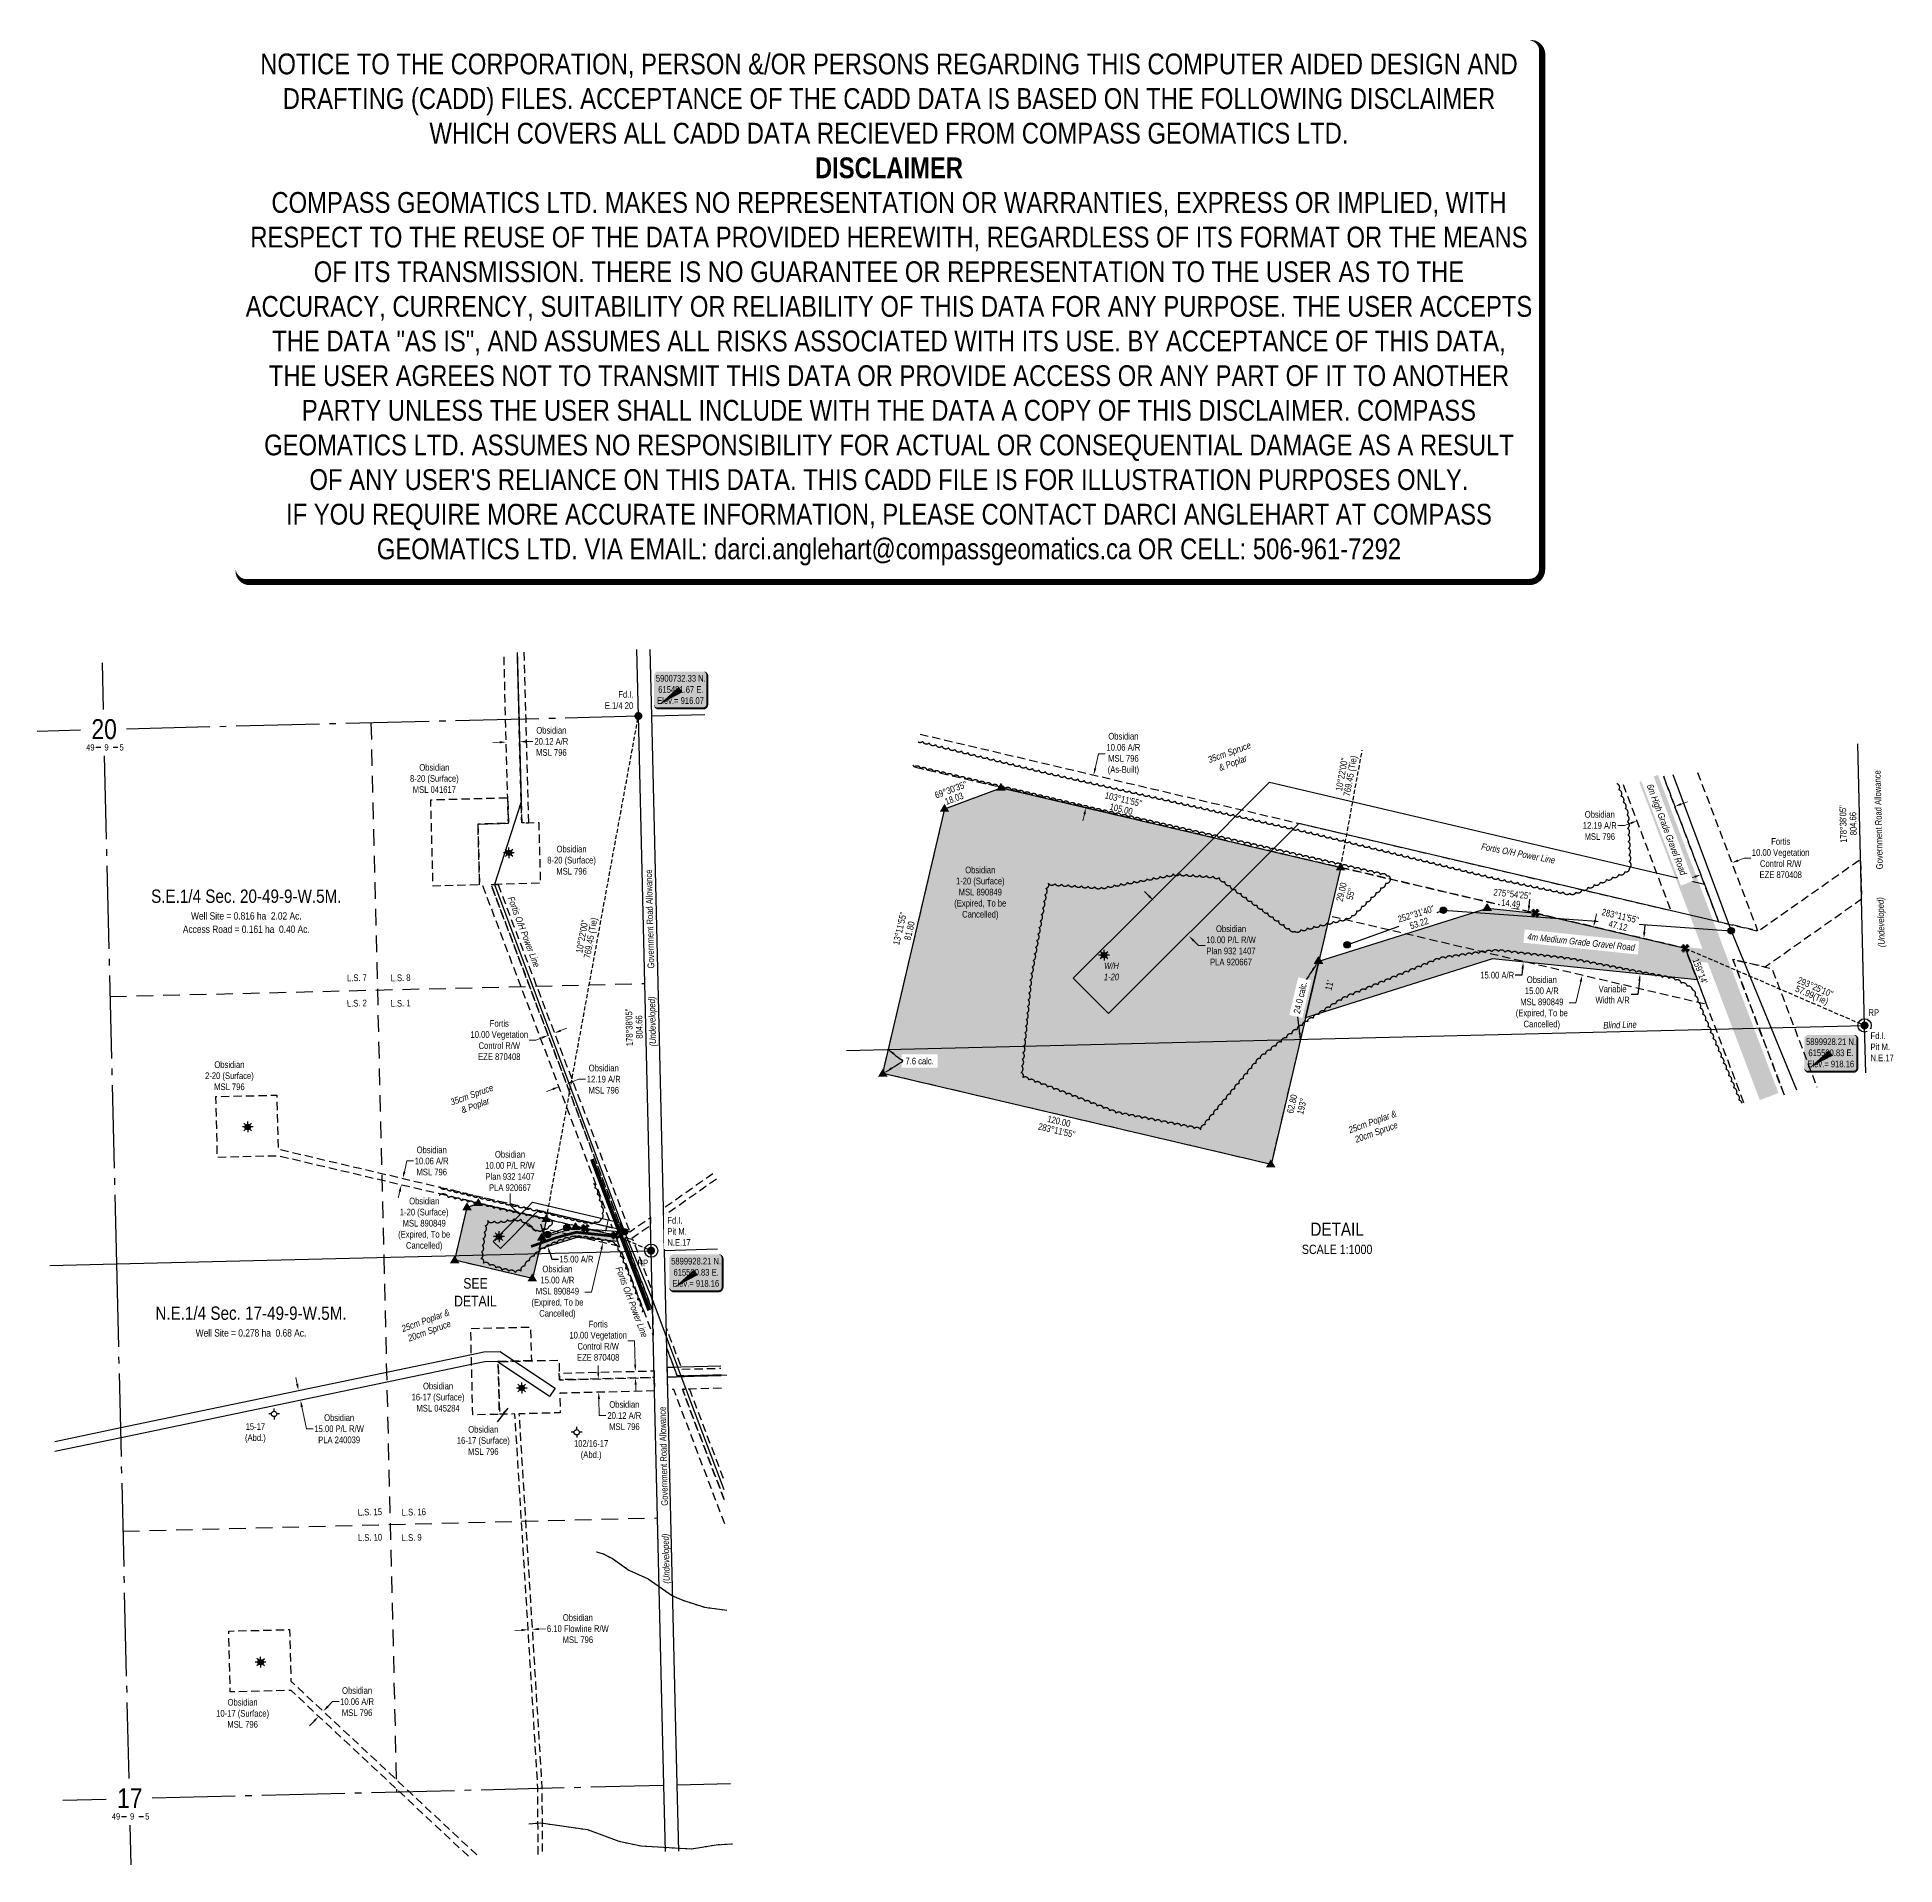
# Model space of a CAD drawing. Extents: x 614577 to 617371, y 5899005 to 5901753.
import ezdxf
from ezdxf.enums import TextEntityAlignment as Align

# ---------------------------------------------------------------- set-up
doc = ezdxf.new("R2010")
doc.units = 0
doc.header["$LTSCALE"] = 5
doc.header["$PDSIZE"] = 0.5
for name, pattern in [('0', [1, 1, 0]), ('foc-ACCESSROAD', [3.75, 2.5, -1.25]), ('foc-FLOWLINE', [3.75, 2.5, -1.25]), ('foc-LSD', [8, 5, -3]), ('foc-QUARTERLINE', [33, 25, -3, 2, -3]), ('foc-TIELINE', [1.875, 1.25, -0.625]), ('foc-WHEELTRACKS', [2, 0.4, -1.6])]:
    doc.linetypes.add(name, pattern=pattern)
doc.layers.get('Defpoints').update_dxf_attribs({"color": 9})
for name, color, linetype in [('10', 1, 'Continuous'), ('35', 37, 'Continuous'), ('9', 3, 'Continuous'), ('AS-POWER', 104, 'foc-POWER'), ('AS-POWER-EXISTING-PP', 72, 'Continuous'), ('AS-ROADS', 254, 'Continuous'), ('C-RW', 13, 'Continuous'), ('C-SYMBOL', 7, 'Continuous'), ('C-WS', 13, 'foc-ACCESSROAD'), ('C-WS-S', 8, 'Continuous'), ('DETAIL-T', 7, 'Continuous'), ('F-EZE', 190, 'foc-FLOWLINE'), ('F-WS-S', 8, 'Continuous'), ('L-AREAREQUIRED', 7, 'Continuous'), ('L-AREAWORK', 7, 'Continuous'), ('L-BD', 7, 'Continuous'), ('L-BD1', 253, 'Continuous'), ('L-MON', 1, 'Continuous'), ('L-QSEC', 8, 'foc-QUARTERLINE'), ('L-ROAD-T', 7, 'Continuous'), ('L-SEC', 7, 'Continuous'), ('L-SECLBL', 7, 'Continuous'), ('L-SECTION-LSD', 7, 'foc-LSD'), ('L-TIE', 7, 'foc-TIELINE'), ('L-TIE-T', 7, 'Continuous'), ('P-PROPOSED', 10, 'Continuous'), ('P-PROPOSED-H', 21, 'Continuous'), ('P-TXT', 4, 'Continuous'), ('T-BUSH', 110, '0'), ('T-BUSH-T', 110, 'Continuous'), ('T-WATER-P3', 160, 'foc-WHEELTRACKS')]:
    doc.layers.add(name, color=color, linetype=linetype)
for name, color, linetype, lineweight in [('C-AR-T', 13, 'Continuous', 9), ('C-FLOWLINE-T', 13, 'Continuous', 9), ('C-RW-T', 13, 'Continuous', 9), ('C-WS-T', 13, 'Continuous', 9), ('F-EZE-T', 190, 'Continuous', 9), ('T-TEXT', 48, 'Continuous', 18)]:
    doc.layers.add(name, color=color, linetype=linetype, lineweight=lineweight)
doc.layers.add('DISCLAIMER', color=7, linetype='Continuous', plot=False)
doc.styles.add('100L', font='ARIALN.TTF', dxfattribs={"height": 11})
doc.styles.add('175L', font='ARIALN.TTF', dxfattribs={"height": 20})
doc.styles.add('80', font='ARIALN.TTF', dxfattribs={"height": 10})
doc.styles.add('80CG', font='ARIALN.TTF', dxfattribs={"height": 10})
doc.styles.add('80L', font='ARIALN.TTF', dxfattribs={"height": 10})
doc.styles.add('80LS', font='ARIALNI.TTF', dxfattribs={"height": 10})
doc.styles.add('foc-LtypeFont', font='ARIALN.TTF', dxfattribs={"height": 7.35})
doc.styles.add('SIMPLEX', font='ARIALN.TTF')
doc.linetypes.add('foc-POWER', pattern='A,6,-1,["P",foc-LtypeFont,S=0.2,R=0,X=-0.625,Y=-0.75],-1.24,4', length=12.24)
doc.linetypes.add('foc-POWER-NOLINE', pattern='A,0,-4,["P",foc-LtypeFont,S=0.2,R=0,X=-0.625,Y=-0.75],-8.24', length=12.24)
doc.linetypes.add('foc-TOPO-flowdirection-NOLINE', pattern='A,0,[">",foc-LtypeFont,S=0.3,R=0,X=0,Y=-0.945],-20,[">",foc-LtypeFont,S=0.3,R=0,X=0,Y=-0.945],0', length=20)
doc.dimstyles.new('Compass 5 000', dxfattribs={"dimscale": 5, "dimtxt": 9, "dimasz": 2, "dimexe": 0.2, "dimexo": 0.0625, "dimgap": 0.5, "dimtad": 0, "dimtih": 1, "dimtoh": 1, "dimzin": 0, "dimdsep": 46, "dimtxsty": '80CG', "dimcen": 0.1, "dimse1": 1, "dimse2": 1, "dimclrd": 256, "dimclrt": 256, "dimaunit": 1, "dimadec": 4, "dimazin": 0, "dimtfac": 0.06, "dimtofl": 0, "dimtmove": 0, "dimatfit": 1, "dimfxl": 0.2, "dimtolj": 1, "dimtzin": 0, "dimlwd": -1, "dimarcsym": 0})

msp = doc.modelspace()

# ---------------------------------------------------------------- texts
at = {"layer": 'AS-POWER', "attachment_point": 5, "style": '80CG'}
for insert, char_height, width, rotation in [((616804.975, 5900525.68), 9.99622, 112.45856, 349.090738), ((615309.495, 5900407.608), 9.99619, 112.24685, 290.762612), ((615471.699, 5899850.978), 9.99619, 112.24685, 290.762612)]:
    msp.add_mtext('\\A1;{\\fArial Narrow|b0|i1|c0|p34;Fortis O/H Power Line}', dxfattribs=dict(at, insert=insert, char_height=char_height, width=width, rotation=rotation))
at = {"layer": 'C-RW-T', "insert": (615288.577, 5900048.015), "char_height": 10, "attachment_point": 5, "style": '80CG'}
msp.add_mtext('\\A1;Obsidian\\P10.00 P/L R/W\\PPlan 932 1407\\PPLA 920667', dxfattribs=at)
at = {"layer": 'C-SYMBOL', "color": 3, "style": '175L'}
for s, p in [('S.E.1/4 Sec. 20-49-9-W.5M.', (614892.002, 5900445.332)), ('N.E.1/4 Sec. 17-49-9-W.5M.', (614899.036, 5899818.21))]:
    msp.add_text(s, height=19.99238, dxfattribs=at).set_placement(p, align=Align.BOTTOM_CENTER)
at = {"layer": 'C-WS-T', "attachment_point": 5, "style": '80CG'}
for s, insert, char_height, width in [('\\A1;Obsidian\\P8-20 (Surface)\\PMSL 041617', (615174.81, 5900638.323), 9.99619, 72.5962), ('\\A1;Obsidian\\P8-20 (Surface)\\PMSL 796', (615381.166, 5900515.476), 9.99619, 72.5962), ('\\A1;Obsidian\\P1-20 (Surface)\\PMSL 890849\\P(Expired, To be\\PCancelled)', (615995.888, 5900465.984), 9.99622, 77.89455), ('\\A1;{\\fArial Narrow|b0|i1|c0|p34;W/H\\P1-20}', (616193.186, 5900348.2), 9.99622, 23.12672), ('\\A1;Obsidian\\P2-20 (Surface)\\PMSL 796', (614866.57, 5900191.296), 9.99619, 72.5962), ('\\A1;Obsidian\\P1-20 (Surface)\\PMSL 890849\\P(Expired, To be\\PCancelled)', (615159.507, 5899968.015), 9.99619, 77.89432), ('\\A1;Obsidian\\P16-17 (Surface)\\PMSL 045284', (615180.352, 5899707.875), 9.99619, 78.96486), ('\\A1;15-17\\P(Abd.)', (614905.617, 5899653.901), 9.9962, 30.5863), ('\\A1;Obsidian\\P16-17 (Surface)\\PMSL 796', (615248.399, 5899642.705), 9.99619, 78.96485), ('\\A1;102/16-17\\P(Abd.)', (615410.571, 5899628.405), 9.99619, 30.5863), ('\\A1;Obsidian\\P10-17 (Surface)\\PMSL 796', (614886.444, 5899232.328), 9.99619, 78.96486)]:
    msp.add_mtext(s, dxfattribs=dict(at, insert=insert, char_height=char_height, width=width))
at = {"layer": 'DETAIL-T', "color": 3, "insert": (616532.528, 5899946.758), "char_height": 20, "width": 105.50559, "attachment_point": 5, "style": '80CG'}
msp.add_mtext('DETAIL \\P{\\H0.7x;SCALE 1:1000}', dxfattribs=at)
at = {"layer": 'L-AREAREQUIRED', "color": 5, "style": '100L'}
for s, p in [('Well Site = 0.816 ha  2.02 Ac.', (614892.002, 5900422.84)), ('Well Site = 0.278 ha  0.68 Ac.', (614899.036, 5899795.719))]:
    msp.add_text(s, height=10.99581, dxfattribs=at).set_placement(p, align=Align.BOTTOM_CENTER)
at = {"layer": 'L-AREAWORK', "color": 5, "style": '100L'}
msp.add_text('Access Road = 0.161 ha  0.40 Ac.', height=10.99581, dxfattribs=at).set_placement((614892.002, 5900402.848), align=Align.BOTTOM_CENTER)
at = {"layer": 'L-BD', "style": '80L'}
for s, height, rotation, p in [("178°38'05''", 9.99622, 91.3654, (617293.609, 5900570.052)), ('804.66', 9.9962, 91.3654, (617308.599, 5900570.409)), ("159°14'", 9.9962, 290.755617, (617078.469, 5900348.726)), ("178°38'05''", 9.99622, 91.3654, (615467.828, 5900264.176)), ('804.66', 9.9962, 91.3654, (615482.818, 5900264.534))]:
    msp.add_text(s, height=height, rotation=rotation, dxfattribs=at).set_placement(p, align=Align.MIDDLE)
at = {"layer": 'L-BD1', "style": '80L'}
for s, height, rotation, p in [("69°30'35''", 9.9962, 20.4909, (615951.528, 5900621.481)), ('18.03', 9.9962, 20.4909, (615956.514, 5900608.138)), ("103°11'55''", 9.99622, 346.8008, (616211.263, 5900606.97)), ('105.00', 9.9962, 346.8008, (616207.839, 5900592.372)), ('29.00', 9.9962, 76.7809, (616539.081, 5900467.671)), ("55''", 9.9962, 76.7809, (616552.948, 5900464.414)), ("275°54'25''", 9.99622, 354.0932, (616796.022, 5900464.613)), ("13°11'55''", 9.9962, 76.8008, (615874.765, 5900412.799)), ('81.80', 9.9962, 76.8008, (615889.363, 5900409.375)), ("11'", 9.9962, 76.7809, (616520.769, 5900327.208)), ('62.80', 9.9962, 76.7709, (616464.829, 5900148.981)), ('193°', 9.9962, 76.7709, (616479.426, 5900145.55)), ("283°11'55''", 9.99622, 346.8008, (616110.925, 5900109.031)), ('120.00', 9.9962, 346.8008, (616114.178, 5900122.9))]:
    msp.add_text(s, height=height, rotation=rotation, dxfattribs=at).set_placement(p, align=Align.MIDDLE)
at = {"layer": 'L-ROAD-T', "style": '80L'}
for rotation, p in [(91.374153, (617346.644, 5900576.26)), (91.374153, (615498.79, 5900426.993)), (91.373733, (615519.389, 5899619.106))]:
    msp.add_text('Government Road Allowance', height=9.99619, rotation=rotation, dxfattribs=at).set_placement(p, align=Align.MIDDLE_CENTER)
at = {"layer": 'L-SEC', "color": 2, "insert": (616932.768, 5900272.135), "char_height": 9.99622, "attachment_point": 1, "rotation": 1.415717, "style": '80L'}
msp.add_mtext_dynamic_manual_height_columns('{\\fArial Narrow|b0|i1|c0|p34;\\C256;Blind Line}', width=50.12729, gutter_width=50, heights=[0], dxfattribs=at)
at = {"layer": 'L-TIE-T', "style": '80L'}
for s, height, rotation, p in [('769.45 (Tie)', 9.99622, 79.6339, (616553.471, 5900641.909)), ("10°22'00''", 9.9962, 79.6339, (616539.459, 5900644.472)), ("10°22'00''", 9.9962, 79.6339, (615396.889, 5900400.809)), ('769.45 (Tie)', 9.99622, 79.6339, (615410.901, 5900398.246)), ("293°25'10''", 9.99622, 336.7089, (617251.797, 5900324.65)), ('57.99(Tie)', 9.9962, 336.7089, (617246.165, 5900311.566))]:
    msp.add_text(s, height=height, rotation=rotation, dxfattribs=at).set_placement(p, align=Align.MIDDLE)
at = {"layer": 'T-BUSH-T', "char_height": 9.99958, "attachment_point": 1, "rotation": 20, "style": '80L'}
for s, width, insert in [('\\pi0.36518;{\\fArial Narrow|b0|i1|c0|p34;35cm Spruce\\P\\pi11.64;& Poplar}', 67.3101, (616336.72, 5900670.685)), ('\\pi0.36518;{\\fArial Narrow|b0|i1|c0|p34;35cm Spruce\\P\\pi11.64;& Poplar}', 67.3101, (615197.34, 5900155.668)), ('\\pi0.40183;{\\fArial Narrow|b0|i1|c0|p34;25cm Poplar & \\P\\pi4.2762;20cm Spruce}', 75.0843, (616548.341, 5900113.968))]:
    msp.add_mtext_dynamic_manual_height_columns(s, width=width, gutter_width=50, heights=[0], dxfattribs=dict(at, insert=insert))
at = {"layer": 'T-TEXT', "style": '80LS'}
for rotation, p in [(91.374153, (617350.34, 5900422.175)), (91.374153, (615502.486, 5900272.908)), (91.373733, (615523.084, 5899465.021))]:
    msp.add_text('(Undeveloped)', height=9.99619, rotation=rotation, dxfattribs=at).set_placement(p, align=Align.MIDDLE_CENTER)

# ---------------------------------------------------------------- blocks, each defined once
blk = doc.blocks.new('fdia')
at = {"color": 255, "const_width": 1}
blk.add_lwpolyline([(-0.5, 0, 1), (0.5, 0, 1)], format="xyb", close=True, dxfattribs=at)
blk = doc.blocks.new('Fdiaa')
blk.add_blockref('fdia', (0, 0))
blk = doc.blocks.new('fdib')
at = {"color": 1, "const_width": 1.6}
blk.add_lwpolyline([(-0.4, 0, 1), (0.4, 0, 1)], format="xyb", close=True, dxfattribs=at)
at = {"color": 1}
blk.add_circle((0, 0), 0.8, dxfattribs=at)
blk = doc.blocks.new('Fdibb')
blk.add_blockref('fdib', (0, 0))
blk = doc.blocks.new('fdicc')
for name in ['Fdibb', 'Fdiaa']:
    blk.add_blockref(name, (0, 0))
blk = doc.blocks.new('FDI')
blk.add_blockref('fdicc', (0, 0))
blk = doc.blocks.new('TRIA')
blk.add_hatch(color=255).paths.add_polyline_path([(-0.04, 1.52), (-1.47, -0.87), (1.39, -0.87)])
blk = doc.blocks.new('TRIAA')
blk.add_blockref('TRIA', (0, 0))
blk = doc.blocks.new('TRIB')
at = {"color": 1}
blk.add_lwpolyline([(-1.12, -0.67), (-0.04, 1.13), (1.04, -0.67)], close=True, dxfattribs=at)
blk = doc.blocks.new('TRIBB')
blk.add_blockref('TRIB', (0, 0))
blk = doc.blocks.new('TRICC')
for name in ['TRIAA', 'TRIBB']:
    blk.add_blockref(name, (0, 0))
blk = doc.blocks.new('plspike')
blk.add_blockref('TRICC', (0, 0))
blk = doc.blocks.new('L-SECLBL')
at = {"layer": '9', "color": 7}
for p, q in [((-5.1, -27.8), (-12.3, -27.8)), ((20.7, -27.8), (13.5, -27.8))]:
    blk.add_line(p, q, dxfattribs=at)
at = {"layer": '10', "color": 2, "style": 'SIMPLEX'}
blk.add_attdef('SEC', text='', height=30, dxfattribs=at).set_placement((0, 0), align=Align.MIDDLE)
at = {"layer": '10', "color": 5, "style": '80L'}
blk.add_attdef('TWP', text='', height=9.5, dxfattribs=at).set_placement((-14.4, -27.4), align=Align.MIDDLE_RIGHT)
blk.add_attdef('RGE', text='', height=9.5, dxfattribs=at).set_placement((3.6, -27.4), align=Align.MIDDLE_CENTER)
blk.add_attdef('MER', text='', height=9.5, dxfattribs=at).set_placement((23.2, -27.4), align=Align.MIDDLE_LEFT)
blk = doc.blocks.new('*D495')
at = {"layer": 'Defpoints', "color": 0, "transparency": 16777216}
for p in [(615303.7, 5900363.4), (615313.1, 5900367), (615355.3, 5900255.5)]:
    blk.add_point(p, dxfattribs=at)
at = {"layer": 'F-EZE-T', "transparency": 16777216}
for p, q in [((615364.7, 5900259.1), (615374, 5900262.6)), ((615327.3, 5900244.9), (615317.3, 5900244.9)), ((615336.6, 5900248.4), (615327.3, 5900244.9))]:
    blk.add_line(p, q, dxfattribs=at)
for points in [[(615336, 5900250), (615337.2, 5900246.9), (615346, 5900252)], [(615364.1, 5900260.6), (615365.3, 5900257.5), (615355.3, 5900255.5)]]:
    blk.add_solid(points, dxfattribs=at)
at = {"layer": 'F-EZE-T', "transparency": 16777216, "insert": (615272.5, 5900244.9), "char_height": 10, "attachment_point": 5, "style": '80CG'}
blk.add_mtext('\\A1;Fortis\\P10.00 Vegetation\\PControl R/W\\PEZE 870408', dxfattribs=at)
blk = doc.blocks.new('*D496')
at = {"layer": 'Defpoints', "color": 0, "transparency": 16777216}
for p in [(615430, 5899745.6), (615430.2, 5899735.6), (615477.3, 5899736.7)]:
    blk.add_point(p, dxfattribs=at)
at = {"layer": 'F-EZE-T', "transparency": 16777216}
for p, q in [((615476, 5899792.7), (615466, 5899792.7)), ((615476.9, 5899756.7), (615476, 5899792.7)), ((615477.6, 5899726.8), (615477.8, 5899716.8))]:
    blk.add_line(p, q, dxfattribs=at)
for points in [[(615478.5, 5899756.8), (615475.2, 5899756.7), (615477.1, 5899746.8)], [(615479.2, 5899726.8), (615475.9, 5899726.7), (615477.3, 5899736.7)]]:
    blk.add_solid(points, dxfattribs=at)
at = {"layer": 'F-EZE-T', "transparency": 16777216, "insert": (615421.2, 5899792.7), "char_height": 10, "attachment_point": 5, "style": '80CG'}
blk.add_mtext('\\A1;Fortis\\P10.00 Vegetation\\PControl R/W\\PEZE 870408', dxfattribs=at)
blk = doc.blocks.new('*D497')
at = {"layer": 'C-AR-T', "transparency": 16777216}
for p, q in [((615272.9, 5900692.8), (615262.9, 5900692.6)), ((615313.1, 5900693.9), (615323.1, 5900694.1))]:
    blk.add_line(p, q, dxfattribs=at)
for points in [[(615272.9, 5900694.5), (615273, 5900691.2), (615282.9, 5900693.1)], [(615313, 5900695.6), (615313.1, 5900692.2), (615303.1, 5900693.6)]]:
    blk.add_solid(points, dxfattribs=at)
at = {"layer": 'Defpoints', "color": 0, "transparency": 16777216}
for p in [(615283, 5900690.7), (615303.1, 5900693.6), (615303.1, 5900691.2)]:
    blk.add_point(p, dxfattribs=at)
at = {"layer": 'C-AR-T', "transparency": 16777216, "insert": (615350.8, 5900694.1), "char_height": 10, "attachment_point": 5, "style": '80CG'}
blk.add_mtext('\\A1;Obsidian\\P20.12 A/R\\PMSL 796', dxfattribs=at)
blk = doc.blocks.new('*D498')
at = {"layer": 'C-AR-T', "transparency": 16777216}
for p, q in [((615129.7, 5900046.6), (615133.5, 5900063.1)), ((615133.5, 5900063.1), (615143.5, 5900063.1)), ((615122.8, 5900017.3), (615120.5, 5900007.6))]:
    blk.add_line(p, q, dxfattribs=at)
for points in [[(615128, 5900047), (615131.3, 5900046.2), (615127.4, 5900036.9)], [(615121.2, 5900017.7), (615124.4, 5900017), (615125.1, 5900027.1)]]:
    blk.add_solid(points, dxfattribs=at)
at = {"layer": 'Defpoints', "color": 0, "transparency": 16777216}
for p in [(615127.4, 5900036.9), (615131.6, 5900035.9), (615129.3, 5900026.1)]:
    blk.add_point(p, dxfattribs=at)
at = {"layer": 'C-AR-T', "transparency": 16777216, "insert": (615170.8, 5900063.1), "char_height": 10, "attachment_point": 5, "style": '80CG'}
blk.add_mtext('\\A1;Obsidian\\P10.06 A/R\\PMSL 796', dxfattribs=at)
blk = doc.blocks.new('*D499')
at = {"layer": 'C-AR-T', "transparency": 16777216}
for p, q in [((615434.1, 5899964.7), (615436.4, 5899974.4)), ((615426.1, 5899930.6), (615411, 5899865.8)), ((615411, 5899865.8), (615401, 5899865.8))]:
    blk.add_line(p, q, dxfattribs=at)
for points in [[(615432.5, 5899965.1), (615435.7, 5899964.3), (615431.8, 5899955)], [(615424.5, 5899931), (615427.8, 5899930.2), (615428.4, 5899940.4)]]:
    blk.add_solid(points, dxfattribs=at)
at = {"layer": 'Defpoints', "color": 0, "transparency": 16777216}
for p in [(615398.2, 5899947.4), (615401.6, 5899962), (615431.8, 5899955)]:
    blk.add_point(p, dxfattribs=at)
at = {"layer": 'C-AR-T', "transparency": 16777216, "insert": (615359.9, 5899865.8), "char_height": 10, "attachment_point": 5, "style": '80CG'}
blk.add_mtext('\\A1;Obsidian\\P15.00 A/R\\PMSL 890849\\P(Expired, To be\\PCancelled)', dxfattribs=at)
blk = doc.blocks.new('*D500')
at = {"layer": 'C-FLOWLINE-T', "transparency": 16777216}
for p, q in [((615305.9, 5899357.5), (615295.9, 5899356.9)), ((615331.9, 5899359.1), (615341.9, 5899359.7))]:
    blk.add_line(p, q, dxfattribs=at)
for points in [[(615305.8, 5899359.2), (615306, 5899355.9), (615315.9, 5899358.2)], [(615331.8, 5899360.8), (615332, 5899357.5), (615322, 5899358.5)]]:
    blk.add_solid(points, dxfattribs=at)
at = {"layer": 'Defpoints', "color": 0, "transparency": 16777216}
for p in [(615315.8, 5899359.2), (615321.9, 5899359.6), (615322, 5899358.5)]:
    blk.add_point(p, dxfattribs=at)
at = {"layer": 'C-FLOWLINE-T', "transparency": 16777216, "insert": (615390.6, 5899359.7), "char_height": 10, "attachment_point": 5, "style": '80CG'}
blk.add_mtext('\\A1;Obsidian\\P6.10 Flowline R/W\\PMSL 796', dxfattribs=at)
blk = doc.blocks.new('*D501')
at = {"layer": 'C-AR-T', "transparency": 16777216}
for p, q in [((615014.5, 5899242.7), (615021.4, 5899250)), ((615021.4, 5899250), (615031.4, 5899250)), ((614994, 5899220.7), (614987.2, 5899213.4))]:
    blk.add_line(p, q, dxfattribs=at)
for points in [[(614992.8, 5899221.8), (614995.2, 5899219.6), (615000.8, 5899228)], [(615013.3, 5899243.8), (615015.8, 5899241.5), (615007.7, 5899235.4)]]:
    blk.add_solid(points, dxfattribs=at)
at = {"layer": 'Defpoints', "color": 0, "transparency": 16777216}
for p in [(615000.5, 5899228.4), (615007.3, 5899235.7), (615007.7, 5899235.4)]:
    blk.add_point(p, dxfattribs=at)
at = {"layer": 'C-AR-T', "transparency": 16777216, "insert": (615058.6, 5899250), "char_height": 10, "attachment_point": 5, "style": '80CG'}
blk.add_mtext('\\A1;Obsidian\\P10.06 A/R\\PMSL 796', dxfattribs=at)
blk = doc.blocks.new('*D502')
at = {"layer": 'C-AR-T', "transparency": 16777216}
for p, q in [((615421.3, 5899745.4), (615421, 5899755.4)), ((615422.2, 5899705.3), (615422.8, 5899680.2)), ((615422.8, 5899680.2), (615432.8, 5899680.2))]:
    blk.add_line(p, q, dxfattribs=at)
for points in [[(615422.9, 5899745.4), (615419.6, 5899745.4), (615421.5, 5899735.4)], [(615423.9, 5899705.3), (615420.6, 5899705.2), (615422, 5899715.3)]]:
    blk.add_solid(points, dxfattribs=at)
at = {"layer": 'Defpoints', "color": 0, "transparency": 16777216}
for p in [(615403.5, 5899735), (615404, 5899714.9), (615422, 5899715.3)]:
    blk.add_point(p, dxfattribs=at)
at = {"layer": 'C-AR-T', "transparency": 16777216, "insert": (615460.6, 5899680.2), "char_height": 10, "attachment_point": 5, "style": '80CG'}
blk.add_mtext('\\A1;Obsidian\\P20.12 A/R\\PMSL 796', dxfattribs=at)
blk = doc.blocks.new('*D503')
at = {"layer": 'C-RW-T', "transparency": 16777216}
for p, q in [((614968.4, 5899727.6), (614966.4, 5899737.4)), ((614975.6, 5899693.4), (614982.5, 5899660.3)), ((614982.5, 5899660.3), (614992.5, 5899660.3))]:
    blk.add_line(p, q, dxfattribs=at)
for points in [[(614970.1, 5899728), (614966.8, 5899727.3), (614970.5, 5899717.9)], [(614977.2, 5899693.7), (614974, 5899693), (614973.5, 5899703.2)]]:
    blk.add_solid(points, dxfattribs=at)
at = {"layer": 'Defpoints', "color": 0, "transparency": 16777216}
for p in [(614953.5, 5899714.3), (614956.5, 5899699.6), (614973.5, 5899703.2)]:
    blk.add_point(p, dxfattribs=at)
at = {"layer": 'C-RW-T', "transparency": 16777216, "insert": (615031.6, 5899660.3), "char_height": 10, "attachment_point": 5, "style": '80CG'}
blk.add_mtext('\\A1;Obsidian\\P15.00 P/L R/W\\PPLA 240039', dxfattribs=at)
blk = doc.blocks.new('GAS')
h = blk.add_hatch(color=255)
h.dxf.hatch_style = 1
edge = h.paths.add_edge_path()
edge.add_arc((0, 0), 0.9, 0, 360)
for p, q in [((-0.81, 0), (-1.62, 0)), ((-0.57, 0.57), (-1.14, 1.14)), ((0, 0.81), (0, 1.62)), ((0.57, 0.57), (1.14, 1.14)), ((1.62, 0), (0.81, 0)), ((-0.57, -0.57), (-1.14, -1.14)), ((0, -0.81), (0, -1.62)), ((1.14, -1.14), (0.57, -0.57))]:
    blk.add_line(p, q)
blk.add_circle((0, 0), 0.8)
blk = doc.blocks.new('GABD')
for p, q in [((-0.81, 0), (-1.62, 0)), ((0, 0.81), (0, 1.62)), ((1.62, 0), (0.81, 0)), ((0, -0.81), (0, -1.62))]:
    blk.add_line(p, q)
blk.add_circle((0, 0), 0.8)
blk = doc.blocks.new('TEMP')
h = blk.add_hatch(color=255)
h.dxf.hatch_style = 1
h.paths.add_polyline_path([(0, 0.25), (-0.67, 1.15), (-0.67, 0.67), (-1.15, 0.67), (-0.25, 0), (-1.15, -0.67), (-0.67, -0.67), (-0.67, -1.15), (0, -0.25), (0.67, -1.15), (0.67, -0.67), (1.15, -0.67), (0.25, 0), (1.15, 0.67), (0.67, 0.67), (0.67, 1.15)])
h.paths.add_polyline_path([(0.57, 0.85), (0.57, 0.57), (0.85, 0.57), (0.08, 0), (0.85, -0.57), (0.57, -0.57), (0.57, -0.85), (0, -0.08), (-0.57, -0.85), (-0.57, -0.57), (-0.85, -0.57), (-0.08, 0), (-0.85, 0.57), (-0.57, 0.57), (-0.57, 0.85), (0, 0.08)], flags=16)
h = blk.add_hatch(color=1)
h.dxf.hatch_style = 1
h.paths.add_polyline_path([(0, 0.08), (-0.57, 0.85), (-0.57, 0.57), (-0.85, 0.57), (-0.08, 0), (-0.85, -0.57), (-0.57, -0.57), (-0.57, -0.85), (0, -0.08), (0.57, -0.85), (0.57, -0.57), (0.85, -0.57), (0.08, 0), (0.85, 0.57), (0.57, 0.57), (0.57, 0.85)])
at = {"color": 1}
for p, q in [((-0.08, 0), (0.08, 0)), ((0, 0.08), (0, -0.08))]:
    blk.add_line(p, q, dxfattribs=at)
at = {"color": 255, "flags": 128}
blk.add_lwpolyline([(-0.25, 0), (-1.15, 0.67), (-0.67, 0.67), (-0.67, 1.15), (0, 0.25), (0.67, 1.15), (0.67, 0.67), (1.15, 0.67), (0.25, 0), (1.15, -0.67), (0.67, -0.67), (0.67, -1.15), (0, -0.25), (-0.67, -1.15), (-0.67, -0.67), (-1.15, -0.67)], close=True, dxfattribs=at)
at = {"color": 1, "flags": 128}
blk.add_lwpolyline([(-0.08, 0), (-0.85, 0.57), (-0.57, 0.57), (-0.57, 0.85), (0, 0.08), (0.57, 0.85), (0.57, 0.57), (0.85, 0.57), (0.08, 0), (0.85, -0.57), (0.57, -0.57), (0.57, -0.85), (0, -0.08), (-0.57, -0.85), (-0.57, -0.57), (-0.85, -0.57)], close=True, dxfattribs=at)
blk = doc.blocks.new('STRIA')
blk.add_hatch(color=255).paths.add_polyline_path([(-0.04, 1.52), (-1.47, -0.87), (1.39, -0.87)])
blk = doc.blocks.new('STRIAA')
blk.add_blockref('STRIA', (0, 0))
blk = doc.blocks.new('STRIB')
at = {"color": 1}
blk.add_solid([(-1.12, -0.67), (-0.04, 1.13), (1.04, -0.67)], dxfattribs=at)
blk = doc.blocks.new('STRIBB')
blk.add_blockref('STRIB', (0, 0))
blk = doc.blocks.new('STRICC')
for name in ['STRIAA', 'STRIBB']:
    blk.add_blockref(name, (0, 0))
blk = doc.blocks.new('fdspike')
blk.add_blockref('STRICC', (0, 0))
blk = doc.blocks.new('*U508')
at = {"layer": '35', "color": 3}
blk.add_circle((0, 0), 10, dxfattribs=at)
at = {"layer": '35', "color": 3, "style": '80'}
blk.add_attdef('RP_001', (-20.5, -23.4), '', height=10, dxfattribs=at)
blk = doc.blocks.new('*U509')
h = blk.add_hatch(color=254)
edge = h.paths.add_edge_path()
edge.add_line((-34, -28.5), (34, -28.5))
edge.add_arc((34, -22.5), 6, 270, 360)
edge.add_line((40, -22.5), (40, 21))
edge.add_arc((34, 21), 6, 0, 90)
edge.add_line((34, 27), (-34, 27))
edge.add_arc((-34, 21), 6, 90, 180)
edge.add_line((-40, 21), (-40, -22.5))
edge.add_arc((-34, -22.5), 6, 180, 270)
at = {"color": 1, "flags": 128}
blk.add_lwpolyline([(-34, -28.5, 3, 3, 0), (34, -28.5, 3, 3, 0.414214), (40, -22.5, 3, 3, 0), (40, 21, 3, 0, 0.414214), (34, 27, 0, 0, 0), (-34, 27, 0, 0, 0.414214), (-40, 21, 0, 0, 0), (-40, -22.5, 0, 3, 0.414214)], format="xyseb", close=True, dxfattribs=at)
blk.add_lwpolyline([(-32.5, -22.7, 0, 10, 0), (0, 0, 5, 5, 0)], format="xyseb", dxfattribs=at)
at = {"color": 1, "style": '80'}
blk.add_attdef('ENTER_TEXT_001', (-36, -5), '', height=10, dxfattribs=at)
blk = doc.blocks.new('*D511')
at = {"layer": 'C-AR-T', "transparency": 16777216}
for p, q in [((616920.6, 5900425.1), (616922.9, 5900434.8)), ((616898.9, 5900332.6), (616891.5, 5900300.9)), ((616891.5, 5900300.9), (616881.5, 5900300.9))]:
    blk.add_line(p, q, dxfattribs=at)
for points in [[(616919, 5900425.5), (616922.2, 5900424.7), (616918.3, 5900415.3)], [(616897.3, 5900333), (616900.5, 5900332.2), (616901.2, 5900342.3)]]:
    blk.add_solid(points, dxfattribs=at)
at = {"layer": 'Defpoints', "color": 0, "transparency": 16777216}
for p in [(616950.7, 5900407.7), (616901.2, 5900342.3), (616933.6, 5900334.7)]:
    blk.add_point(p, dxfattribs=at)
at = {"layer": 'C-AR-T', "transparency": 16777216, "insert": (616840.4, 5900300.9), "char_height": 10, "attachment_point": 5, "style": '80CG'}
blk.add_mtext('\\A1;Obsidian\\P15.00 A/R\\PMSL 890849\\P(Expired, To be\\PCancelled)', dxfattribs=at)
blk = doc.blocks.new('*D512')
at = {"layer": 'C-RW-T', "transparency": 16777216}
for p, q in [((616249.8, 5900461.6), (616242.7, 5900468.6)), ((616316.9, 5900394.3), (616323.9, 5900387.3)), ((616323.9, 5900387.3), (616333.9, 5900387.3))]:
    blk.add_line(p, q, dxfattribs=at)
for points in [[(616250.9, 5900462.7), (616248.6, 5900460.4), (616256.8, 5900454.5)], [(616318, 5900395.5), (616315.7, 5900393.2), (616309.8, 5900401.4)]]:
    blk.add_solid(points, dxfattribs=at)
at = {"layer": 'Defpoints', "color": 0, "transparency": 16777216}
for p in [(616248, 5900445.7), (616301, 5900392.6), (616309.8, 5900401.4)]:
    blk.add_point(p, dxfattribs=at)
at = {"layer": 'C-RW-T', "transparency": 16777216, "insert": (616373, 5900387.3), "char_height": 10, "attachment_point": 5, "style": '80CG'}
blk.add_mtext('\\A1;\\A1;Obsidian\\P10.00 P/L R/W\\PPlan 932 1407\\PPLA 920667', dxfattribs=at)
blk = doc.blocks.new('*D513')
at = {"layer": 'C-AR-T', "transparency": 16777216}
for p, q in [((616168.7, 5900653.4), (616173.9, 5900675.4)), ((616173.9, 5900675.4), (616183.9, 5900675.4)), ((616152.5, 5900584.7), (616150.2, 5900574.9))]:
    blk.add_line(p, q, dxfattribs=at)
for points in [[(616167, 5900653.7), (616170.3, 5900653), (616166.4, 5900643.6)], [(616150.9, 5900585.1), (616154.1, 5900584.3), (616154.8, 5900594.4)]]:
    blk.add_solid(points, dxfattribs=at)
at = {"layer": 'Defpoints', "color": 0, "transparency": 16777216}
for p in [(616166.4, 5900643.6), (616167.7, 5900643.3), (616156.1, 5900594.1)]:
    blk.add_point(p, dxfattribs=at)
at = {"layer": 'C-AR-T', "transparency": 16777216, "insert": (616211.1, 5900675.4), "char_height": 10, "attachment_point": 5, "style": '80CG'}
blk.add_mtext('\\A1;Obsidian\\P10.06 A/R\\PMSL 796\\P(As-Built)', dxfattribs=at)
blk = doc.blocks.new('*D515')
at = {"layer": 'Defpoints', "color": 0, "transparency": 16777216}
for p in [(617124.9, 5900515.1), (617126.2, 5900511.5), (617078.1, 5900497.3)]:
    blk.add_point(p, dxfattribs=at)
at = {"layer": 'F-EZE-T', "transparency": 16777216}
for p, q in [((617135.6, 5900515.1), (617144.9, 5900518.6)), ((617144.9, 5900518.6), (617154.9, 5900518.6)), ((617070.1, 5900490.2), (617060.8, 5900486.7))]:
    blk.add_line(p, q, dxfattribs=at)
for points in [[(617135, 5900516.6), (617136.2, 5900513.5), (617126.2, 5900511.5)], [(617069.5, 5900491.8), (617070.7, 5900488.7), (617079.5, 5900493.8)]]:
    blk.add_solid(points, dxfattribs=at)
at = {"layer": 'F-EZE-T', "transparency": 16777216, "insert": (617199.7, 5900518.6), "char_height": 10, "attachment_point": 5, "style": '80CG'}
blk.add_mtext('\\A1;Fortis\\P10.00 Vegetation\\PControl R/W\\PEZE 870408', dxfattribs=at)
blk = doc.blocks.new('*U523')
at = {"layer": '35', "color": 3}
blk.add_circle((0, 0), 10, dxfattribs=at)
at = {"layer": '35', "color": 3, "style": '80'}
blk.add_attdef('RP_001', (5.8, 14.4), '', height=10, dxfattribs=at)
blk = doc.blocks.new('*D524')
at = {"layer": 'Defpoints', "color": 0, "transparency": 16777216}
for p in [(615356.8, 5899953.9), (615345.3, 5899934.5), (615361.3, 5899939.6)]:
    blk.add_point(p, dxfattribs=at)
at = {"layer": 'P-TXT', "transparency": 16777216}
for p, q in [((615337.8, 5899958.3), (615334.8, 5899967.9)), ((615348.3, 5899925), (615351.3, 5899915.4)), ((615351.3, 5899915.4), (615361.3, 5899915.4))]:
    blk.add_line(p, q, dxfattribs=at)
for points in [[(615339.4, 5899958.8), (615336.2, 5899957.8), (615340.8, 5899948.8)], [(615349.9, 5899925.5), (615346.7, 5899924.5), (615345.3, 5899934.5)]]:
    blk.add_solid(points, dxfattribs=at)
at = {"layer": 'P-TXT', "transparency": 16777216, "insert": (615388.6, 5899915.4), "char_height": 10, "attachment_point": 5, "style": '80CG'}
blk.add_mtext('\\A1;15.00 A/R', dxfattribs=at)
blk = doc.blocks.new('*D526')
at = {"layer": 'Defpoints', "color": 0, "transparency": 16777216}
for p in [(616994, 5900397.6), (616988.2, 5900344.2), (616988.4, 5900344.2)]:
    blk.add_point(p, dxfattribs=at)
at = {"layer": 'P-TXT', "transparency": 16777216}
for p, q in [((616994.8, 5900407.6), (616995.8, 5900417.5)), ((616985, 5900313.4), (616975, 5900313.4)), ((616987.2, 5900334.3), (616985, 5900313.4))]:
    blk.add_line(p, q, dxfattribs=at)
for points in [[(616993.1, 5900407.7), (616996.4, 5900407.4), (616993.7, 5900397.6)], [(616985.5, 5900334.5), (616988.8, 5900334.1), (616988.2, 5900344.2)]]:
    blk.add_solid(points, dxfattribs=at)
at = {"layer": 'P-TXT', "transparency": 16777216, "insert": (616946.9, 5900313.4), "char_height": 10, "attachment_point": 5, "style": '80CG'}
blk.add_mtext('\\A1;Variable\\PWidth A/R', dxfattribs=at)
blk = doc.blocks.new('*D527')
at = {"layer": 'Defpoints', "color": 0, "transparency": 16777216}
for p in [(616772.6, 5900441.9), (616764.9, 5900367.3), (616812.6, 5900362.4)]:
    blk.add_point(p, dxfattribs=at)
at = {"layer": 'P-TXT', "transparency": 16777216}
for p, q in [((616821.3, 5900446.9), (616822.4, 5900456.9)), ((616810.5, 5900342.5), (616800.5, 5900342.5)), ((616811.6, 5900352.5), (616810.5, 5900342.5))]:
    blk.add_line(p, q, dxfattribs=at)
for points in [[(616819.7, 5900447.1), (616823, 5900446.8), (616820.3, 5900437)], [(616809.9, 5900352.6), (616813.2, 5900352.3), (616812.6, 5900362.4)]]:
    blk.add_solid(points, dxfattribs=at)
at = {"layer": 'P-TXT', "transparency": 16777216, "insert": (616773.3, 5900342.5), "char_height": 10, "attachment_point": 5, "style": '80CG'}
blk.add_mtext('\\A1;15.00 A/R', dxfattribs=at)
blk = doc.blocks.new('POWERPOLE')
h = blk.add_hatch(color=255)
edge = h.paths.add_edge_path()
edge.add_arc((0, 0), 0.96, 0, 360)
at = {"linetype": 'Continuous'}
for p, q in [((0.68, -0.68), (-0.68, 0.68)), ((-0.68, -0.68), (0.68, 0.68))]:
    blk.add_line(p, q, dxfattribs=at)
blk.add_circle((0, 0), 0.96, dxfattribs=at)
blk = doc.blocks.new('*D530')
at = {"layer": 'C-AR-T', "transparency": 16777216}
for p, q in [((615352.9, 5900171.2), (615343.6, 5900167.6)), ((615383, 5900182.6), (615392.3, 5900186.1)), ((615392.3, 5900186.1), (615402.3, 5900186.1))]:
    blk.add_line(p, q, dxfattribs=at)
for points in [[(615352.3, 5900172.7), (615353.5, 5900169.6), (615362.3, 5900174.7)], [(615382.4, 5900184.2), (615383.6, 5900181), (615373.6, 5900179.1)]]:
    blk.add_solid(points, dxfattribs=at)
at = {"layer": 'Defpoints', "color": 0, "transparency": 16777216}
for p in [(615362.6, 5900173.8), (615373.6, 5900179.1), (615374, 5900178.2)]:
    blk.add_point(p, dxfattribs=at)
at = {"layer": 'C-AR-T', "transparency": 16777216, "insert": (615429.6, 5900186.1), "char_height": 10, "attachment_point": 5, "style": '80CG'}
blk.add_mtext('\\A1;Obsidian\\P12.19 A/R\\PMSL 796', dxfattribs=at)
blk = doc.blocks.new('*D531')
at = {"layer": 'C-AR-T', "transparency": 16777216}
for p, q in [((617049.9, 5900599.8), (617059.3, 5900603.4)), ((616964.9, 5900567.6), (616954.9, 5900567.6)), ((616974.2, 5900571.1), (616964.9, 5900567.6))]:
    blk.add_line(p, q, dxfattribs=at)
for points in [[(617049.3, 5900601.4), (617050.5, 5900598.3), (617040.6, 5900596.3)], [(616973.6, 5900572.7), (616974.8, 5900569.6), (616983.6, 5900574.7)]]:
    blk.add_solid(points, dxfattribs=at)
at = {"layer": 'Defpoints', "color": 0, "transparency": 16777216}
for p in [(617040.2, 5900597.2), (616983.2, 5900575.6), (616983.6, 5900574.7)]:
    blk.add_point(p, dxfattribs=at)
at = {"layer": 'C-AR-T', "transparency": 16777216, "insert": (616927.6, 5900567.6), "char_height": 10, "attachment_point": 5, "style": '80CG'}
blk.add_mtext('\\A1;Obsidian\\P12.19 A/R\\PMSL 796', dxfattribs=at)
blk = doc.blocks.new('Disclaimer_Legal')
at = {"layer": 'DISCLAIMER', "color": 254, "flags": 128}
blk.add_lwpolyline([(-3613, -1105, 37.5, 37.5, 0), (4096, -1105, 37.5, 37.5, 0.414214), (4171, -1030, 37.5, 37.5, 0), (4171, 2079, 37.5, 0, 0.414214), (4096, 2154, 0, 0, 0), (-3613, 2154, 0, 0, 0.414214), (-3688, 2079, 0, 0, 0), (-3688, -1030, 0, 37.5, 0.414214)], format="xyseb", close=True, dxfattribs=at)
at = {"layer": 'DISCLAIMER', "color": 254, "insert": (242, 534), "char_height": 125, "width": 7717.57, "attachment_point": 5, "style": '80'}
blk.add_mtext('NOTICE TO THE CORPORATION, PERSON &/OR PERSONS REGARDING THIS COMPUTER AIDED DESIGN AND DRAFTING (CADD) FILES. ACCEPTANCE OF THE CADD DATA IS BASED ON THE FOLLOWING DISCLAIMER WHICH COVERS ALL CADD DATA RECIEVED FROM COMPASS GEOMATICS LTD.\\P{\\fArial Narrow|b1|i0|c0|p34;DISCLAIMER}\\PCOMPASS GEOMATICS LTD. MAKES NO REPRESENTATION OR WARRANTIES, EXPRESS OR IMPLIED, WITH RESPECT TO THE REUSE OF THE DATA PROVIDED HEREWITH, REGARDLESS OF ITS FORMAT OR THE MEANS OF ITS TRANSMISSION. THERE IS NO GUARANTEE OR REPRESENTATION TO THE USER AS TO THE ACCURACY, CURRENCY, SUITABILITY OR RELIABILITY OF THIS DATA FOR ANY PURPOSE. THE USER ACCEPTS THE DATA "AS IS", AND ASSUMES ALL RISKS ASSOCIATED WITH ITS USE. BY ACCEPTANCE OF THIS DATA, THE USER AGREES NOT TO TRANSMIT THIS DATA OR PROVIDE ACCESS OR ANY PART OF IT TO ANOTHER PARTY UNLESS THE USER SHALL INCLUDE WITH THE DATA A COPY OF THIS DISCLAIMER. COMPASS GEOMATICS LTD. ASSUMES NO RESPONSIBILITY FOR ACTUAL OR CONSEQUENTIAL DAMAGE AS A RESULT OF ANY USER\'S RELIANCE ON THIS DATA. THIS CADD FILE IS FOR ILLUSTRATION PURPOSES ONLY.\\PIF YOU REQUIRE MORE ACCURATE INFORMATION, PLEASE CONTACT DARCI ANGLEHART AT COMPASS GEOMATICS LTD. VIA EMAIL: darci.anglehart@compassgeomatics.ca OR CELL: 506-961-7292', dxfattribs=at)

# ---------------------------------------------------------------- dimensions: what is measured, and where the dimension line sits
at = {"layer": 'C-AR-T'}
for p1, p2, distance, text, picture, middle in [((615282.997, 5900690.657), (615303.122, 5900691.185), 2.439, 'Obsidian\\P20.12 A/R\\PMSL 796', '*D497', (615350.786, 5900694.148)), ((615362.592, 5900173.842), (615373.965, 5900178.156), 0.957, 'Obsidian\\P12.19 A/R\\PMSL 796', '*D530', (615429.607, 5900186.143)), ((615000.463, 5899228.355), (615007.337, 5899235.707), -0.503, 'Obsidian\\P10.06 A/R\\PMSL 796', '*D501', (615058.646, 5899249.972))]:
    dim = msp.add_aligned_dim(p1=p1, p2=p2, distance=distance, text=text, dimstyle='Compass 5 000', dxfattribs=at)
    dim.commit()
    dim.dimension.update_dxf_attribs({"geometry": picture, "text_midpoint": middle})
at = {"layer": 'C-AR-T', "color": 2}
dim = msp.add_linear_dim(base=(616166.37, 5900643.621), p1=(616156.144, 5900594.088), p2=(616167.731, 5900643.3), angle=76.751079, text='Obsidian\\P10.06 A/R\\PMSL 796\\P(As-Built)', dimstyle='Compass 5 000', dxfattribs=at)
dim.commit()
dim.dimension.update_dxf_attribs({"geometry": '*D513', "text_midpoint": (616211.145, 5900675.447), "dimtype": 161})
at = {"layer": 'C-AR-T', "color": 4}
dim = msp.add_aligned_dim(p1=(617040.239, 5900597.173), p2=(616983.238, 5900575.563), distance=0.953, text='Obsidian\\P12.19 A/R\\PMSL 796', dimstyle='Compass 5 000', dxfattribs=at)
dim.commit()
dim.dimension.update_dxf_attribs({"geometry": '*D531', "text_midpoint": (616927.594, 5900567.582)})
at = {"layer": 'C-AR-T'}
for base, p1, p2, angle, text, picture, middle in [((615127.371, 5900036.875), (615129.303, 5900026.096), (615131.596, 5900035.886), 76.820089, 'Obsidian\\P10.06 A/R\\PMSL 796', '*D498', (615170.793, 5900063.096)), ((615431.833, 5899954.962), (615398.224, 5899947.416), (615401.644, 5899962.028), 76.826518, 'Obsidian\\P15.00 A/R\\PMSL 890849\\P(Expired, To be\\PCancelled)', '*D499', (615359.9, 5899865.818)), ((615421.988, 5899715.284), (615403.496, 5899734.977), (615403.978, 5899714.852), 271.373894, 'Obsidian\\P20.12 A/R\\PMSL 796', '*D502', (615460.566, 5899680.155))]:
    dim = msp.add_linear_dim(base=base, p1=p1, p2=p2, angle=angle, text=text, dimstyle='Compass 5 000', dxfattribs=at)
    dim.commit()
    dim.dimension.update_dxf_attribs({"geometry": picture, "text_midpoint": middle, "dimtype": 161})
at = {"layer": 'C-FLOWLINE-T'}
dim = msp.add_aligned_dim(p1=(615315.803, 5899359.204), p2=(615321.892, 5899359.577), distance=-1.052, text='Obsidian\\P6.10 Flowline R/W\\PMSL 796', dimstyle='Compass 5 000', dxfattribs=at)
dim.commit()
dim.dimension.update_dxf_attribs({"geometry": '*D500', "text_midpoint": (615390.637, 5899359.749)})
at = {"layer": 'C-RW-T', "color": 2}
dim = msp.add_aligned_dim(p1=(616248.016, 5900445.696), p2=(616300.982, 5900392.628), distance=12.45, text='\\A1;Obsidian\\P10.00 P/L R/W\\PPlan 932 1407\\PPLA 920667', dimstyle='Compass 5 000', dxfattribs=at)
dim.commit()
dim.dimension.update_dxf_attribs({"geometry": '*D512', "text_midpoint": (616373.009, 5900387.268)})
at = {"layer": 'C-RW-T'}
dim = msp.add_linear_dim(base=(614973.548, 5899703.173), p1=(614953.461, 5899714.298), p2=(614956.524, 5899699.62), angle=281.786921, text='Obsidian\\P15.00 P/L R/W\\PPLA 240039', dimstyle='Compass 5 000', dxfattribs=at)
dim.commit()
dim.dimension.update_dxf_attribs({"geometry": '*D503', "text_midpoint": (615031.575, 5899660.327), "dimtype": 161})
at = {"layer": 'F-EZE-T', "color": 2}
dim = msp.add_aligned_dim(p1=(617078.113, 5900497.313), p2=(617124.888, 5900515.053), distance=-3.77, text='Fortis\\P10.00 Vegetation\\PControl R/W\\PEZE 870408', dimstyle='Compass 5 000', dxfattribs=at)
dim.commit()
dim.dimension.update_dxf_attribs({"geometry": '*D515', "text_midpoint": (617199.727, 5900518.621)})
at = {"layer": 'F-EZE-T'}
for base, p1, p2, angle, picture, middle in [((615355.314, 5900255.543), (615303.7, 5900363.413), (615313.055, 5900366.962), 20.770718, '*D495', (615272.456, 5900244.903)), ((615477.341, 5899736.749), (615429.973, 5899745.621), (615430.213, 5899735.618), 271.374177, '*D496', (615421.197, 5899792.686))]:
    dim = msp.add_linear_dim(base=base, p1=p1, p2=p2, angle=angle, text='Fortis\\P10.00 Vegetation\\PControl R/W\\PEZE 870408', dimstyle='Compass 5 000', dxfattribs=at)
    dim.commit()
    dim.dimension.update_dxf_attribs({"geometry": picture, "text_midpoint": middle, "dimtype": 161})
at = {"layer": 'P-TXT', "color": 4}
dim = msp.add_linear_dim(base=(615345.276, 5899934.507), p1=(615356.807, 5899953.862), p2=(615361.313, 5899939.56), angle=287.487991, text='15.00 A/R', dimstyle='Compass 5 000', dxfattribs=at)
dim.commit()
dim.dimension.update_dxf_attribs({"geometry": '*D524', "text_midpoint": (615388.567, 5899915.432), "dimtype": 161})

# ---------------------------------------------------------------- hatches: boundary and pattern name
at = {"layer": 'P-PROPOSED-H'}
h = msp.add_hatch(color=256, dxfattribs=at)
h.dxf.hatch_style = 1
h.paths.add_polyline_path([(615849.3, 5900194.776), (615942.655, 5900592.821), (616027.058, 5900624.363), (616537.996, 5900504.531), (616433.229, 5900057.826)])
h = msp.add_hatch(color=256, dxfattribs=at)
h.dxf.hatch_style = 1
h.paths.add_polyline_path([(616485.003, 5900278.583), (616504.91, 5900363.46), (616758.532, 5900443.368), (616830.555, 5900435.916), (617056.247, 5900382.984), (617074.316, 5900335.325), (616766.256, 5900367.197)])
h = msp.add_hatch(color=256, dxfattribs=at)
h.dxf.hatch_style = 1
h.paths.add_polyline_path([(615205.528, 5899913.774), (615224.199, 5899993.383), (615241.079, 5899999.691), (615343.267, 5899975.725), (615322.313, 5899886.384)])
h = msp.add_hatch(color=256, dxfattribs=at)
h.dxf.hatch_style = 1
h.paths.add_polyline_path([(615332.668, 5899930.535), (615336.65, 5899947.511), (615387.374, 5899963.492), (615401.779, 5899962.002), (615446.917, 5899951.415), (615450.531, 5899941.884), (615388.919, 5899948.258)])

# ---------------------------------------------------------------- linework, layer by layer
at = {"layer": 'AS-POWER', "flags": 128}
for points in [[(615299.531, 5900827.942), (615305.432, 5900603.197), (615265.239, 5900478.925), (615460.732, 5899956.695), (615503.348, 5899852.791), (615540.401, 5899753.349), (615553.062, 5899719.952), (615610.239, 5899569.134)], [(617037.315, 5900644.479), (617125.322, 5900409.382), (617223.474, 5900170.069)], [(616547.617, 5900388.232), (616692.392, 5900440.222), (617125.322, 5900409.382)], [(615345.191, 5899952.465), (615374.146, 5899962.863), (615460.732, 5899956.695)]]:
    msp.add_lwpolyline(points, dxfattribs=at)
at = {"layer": 'AS-POWER', "linetype": 'foc-POWER-NOLINE', "flags": 128}
msp.add_lwpolyline([(615526.315, 5899738.013), (615614.783, 5899741.588)], dxfattribs=at)
at = {"layer": 'AS-ROADS', "flags": 128}
for points, const_width in [([(617182.323, 5900159.993), (617000.994, 5900638.461)], 30), ([(617101.757, 5900370.172), (616762.302, 5900405.292), (616609.232, 5900364.407), (616423.287, 5900298.572)], 20), ([(615497.971, 5899838.637), (615411.877, 5900065.811)], 6), ([(615456.019, 5899948.853), (615388.128, 5899955.877), (615357.514, 5899947.7), (615320.325, 5899934.533)], 4)]:
    msp.add_lwpolyline(points, dxfattribs=dict(at, const_width=const_width))
at = {"layer": 'C-RW'}
for points in [[(616430.915, 5900632.628), (617084.991, 5900479.225), (617106.345, 5900422.88), (616475.21, 5900570.902), (616435.377, 5900531.143), (616188.522, 5900284.76), (616135.553, 5900337.821), (616349.403, 5900551.268), (616389.333, 5900591.121), (616430.915, 5900632.628)], [(615322.561, 5900001.178), (615453.376, 5899970.497), (615457.647, 5899959.228), (615331.42, 5899988.832), (615323.453, 5899980.881), (615274.082, 5899931.604), (615263.488, 5899942.216), (615306.258, 5899984.906), (615314.244, 5899992.876), (615322.561, 5900001.178)]]:
    msp.add_lwpolyline(points, close=True, dxfattribs=at)
for points in [[(614603.867, 5899641.346), (614703.359, 5899662.108), (615230.453, 5899772.099), (615249.259, 5899776.024), (615273.685, 5899776.522), (615295.44, 5899761.975), (615356.386, 5899721.223), (615348.051, 5899708.758), (615270.766, 5899760.436), (615269.297, 5899761.418), (615250.533, 5899760.973), (615230.818, 5899756.858), (614703.725, 5899646.868), (614604.233, 5899626.106)], [(615606.143, 5899739.928), (615525.514, 5899737.994), (615525.154, 5899752.984), (615535.099, 5899753.222), (615545.703, 5899753.476), (615605.784, 5899754.917)]]:
    msp.add_lwpolyline(points, dxfattribs=at)
at = {"layer": 'C-RW-T'}
for p, q in [((615288.595, 5899996.444), (615288.595, 5900014.063)), ((615296.115, 5899988.91), (615288.595, 5899996.444)), ((615320.838, 5899964.141), (615327.903, 5899957.064))]:
    msp.add_line(p, q, dxfattribs=at)
for points in [[(615297.295, 5899990.087), (615294.936, 5899987.732), (615303.18, 5899981.832)], [(615322.018, 5899965.319), (615319.659, 5899962.964), (615313.774, 5899971.219)]]:
    msp.add_solid(points, dxfattribs=at)
at = {"layer": 'C-WS', "flags": 128}
for points in [[(615905.267, 5900705.097), (616478.76, 5900570.069), (617034.758, 5900439.669), (616961.852, 5900631.975)], [(617144.315, 5900150.688), (617056.248, 5900382.984), (616436.863, 5900528.25), (616350.921, 5900548.406), (615893.883, 5900656.034)], [(617023.184, 5900642.138), (617106.345, 5900422.88), (617165.958, 5900408.899), (617319.866, 5900517.229), (617321.309, 5900456.701), (617176.507, 5900354.779), (617127.831, 5900366.195), (617203.995, 5900165.3)], [(615599.044, 5900035.922), (615519.708, 5899980.079), (615519.417, 5899992.184), (615598.754, 5900048.027)], [(615611.481, 5899517.341), (615534.837, 5899719.509), (615525.962, 5899719.295), (615524.476, 5899781.245), (615540.196, 5899739.777), (615606.108, 5899741.378)], [(615330.904, 5899020.035), (615330.456, 5899119.983), (615295.99, 5899682.667), (615272.644, 5899682.111), (615270.743, 5899761.383), (615320.757, 5899762.582), (615362.209, 5899763.577), (615362.678, 5899744.007), (615362.918, 5899734.004), (615505.409, 5899737.421), (615505.892, 5899717.296), (615363.4, 5899713.879), (615364.11, 5899684.304), (615302.092, 5899682.817), (615336.559, 5899120.134), (615337.007, 5899020.186)], [(615606.591, 5899721.252), (615558.364, 5899720.081), (615547.761, 5899719.823), (615610.6, 5899554.069)], [(615226.034, 5899017.444), (615121.903, 5899114.802), (614959.299, 5899266.846), (614867.834, 5899264.652), (614865.64, 5899356.116), (614957.105, 5899358.311), (614958.961, 5899280.942), (615136.26, 5899115.159), (615240.393, 5899017.799)]]:
    msp.add_lwpolyline(points, dxfattribs=at)
for points in [[(617056.247, 5900382.984), (617088.288, 5900298.463), (616520.877, 5900431.54), (616433.229, 5900057.826), (615849.3, 5900194.776), (615942.655, 5900592.821), (616027.058, 5900624.363), (617056.247, 5900382.984)], [(615240.41, 5900569.795), (615242.811, 5900478.336), (615172.795, 5900476.498), (615169.386, 5900606.354), (615285.13, 5900609.396), (615286.138, 5900570.998), (615240.41, 5900569.795)], [(615446.917, 5899951.415), (615453.325, 5899934.511), (615339.843, 5899961.127), (615322.313, 5899886.384), (615205.528, 5899913.774), (615224.199, 5899993.383), (615241.079, 5899999.691), (615446.917, 5899951.415)], [(615320.757, 5899762.582), (615270.743, 5899761.383), (615272.644, 5899682.111), (615232.633, 5899681.151), (615229.515, 5899811.187), (615319.539, 5899813.346), (615320.757, 5899762.582)]]:
    msp.add_lwpolyline(points, close=True, dxfattribs=at)
at = {"layer": 'F-EZE', "flags": 128}
for points in [[(615309.534, 5900828.19), (615312.157, 5900728.249), (615316.265, 5900571.787), (615306.263, 5900571.526), (615302.155, 5900728), (615299.531, 5900827.942)], [(617074.676, 5900647.44), (617165.01, 5900409.267), (617108.898, 5900422.288), (617106.345, 5900422.88), (617099.564, 5900440.756), (617024.337, 5900639.099)], [(617205.189, 5900162.152), (617167.447, 5900261.705), (617127.831, 5900366.195), (617180.783, 5900353.797), (617186.541, 5900352.45), (617220.447, 5900263.016), (617254.143, 5900174.138)], [(615606.108, 5899741.378), (615540.196, 5899739.777), (615524.476, 5899781.245), (615523.754, 5899811.366), (615547.039, 5899749.952), (615605.869, 5899751.38)], [(615610.6, 5899554.069), (615547.761, 5899719.823), (615558.364, 5899720.081), (615609.878, 5899584.199)]]:
    msp.add_lwpolyline(points, dxfattribs=at)
for points in [[(615270.537, 5900479.065), (615468.439, 5899957.281), (615457.216, 5899959.885), (615456.706, 5899960.003), (615455.349, 5899963.579), (615259.941, 5900478.786), (615270.537, 5900479.065)], [(615502.277, 5899868.022), (615503, 5899837.893), (615469.157, 5899927.16), (615461.234, 5899948.058), (615471.824, 5899945.578), (615472.976, 5899945.309), (615479.757, 5899927.422), (615502.277, 5899868.022)], [(615505.169, 5899747.424), (615505.409, 5899737.421), (615362.918, 5899734.004), (615362.678, 5899744.007), (615505.169, 5899747.424)]]:
    msp.add_lwpolyline(points, close=True, dxfattribs=at)
at = {"layer": 'L-QSEC'}
for p, q in [((614674.946, 5900812.105), (614676.626, 5900742.159)), ((614711.969, 5900713.272), (615481.667, 5900732.33)), ((615501.653, 5900732.588), (615581.481, 5900734.611)), ((614577.414, 5900709.692), (614642.591, 5900711.306)), ((614678.306, 5900672.18), (614696.645, 5899908.33)), ((614696.645, 5899908.33), (614715.222, 5899134.362)), ((614750.448, 5899105.225), (615520.112, 5899124.326)), ((615540.215, 5899124.83), (615620.042, 5899126.833)), ((614616.015, 5899101.889), (614681.187, 5899103.506)), ((614716.901, 5899064.382), (614718.338, 5899004.523))]:
    msp.add_line(p, q, dxfattribs=at)
at = {"layer": 'L-SEC'}
for p, q in [((615481.667, 5900732.33), (615479.27, 5900832.264)), ((615501.657, 5900732.561), (615499.259, 5900832.511)), ((615500.834, 5899928.205), (615481.667, 5900732.33)), ((615520.941, 5899928.687), (615501.657, 5900732.561)), ((617325.832, 5900266.932), (617315.733, 5900690.613)), ((615794.826, 5900229.095), (617325.832, 5900266.932)), ((617327.544, 5900195.55), (617325.832, 5900266.932)), ((614696.645, 5899908.33), (615500.834, 5899928.205)), ((615520.112, 5899124.326), (615500.834, 5899928.205)), ((615520.94, 5899928.712), (615600.764, 5899930.724)), ((615540.218, 5899124.809), (615520.941, 5899928.687)), ((614596.713, 5899905.876), (614696.645, 5899908.33)), ((615522.508, 5899024.395), (615520.112, 5899124.326)), ((615542.614, 5899024.892), (615540.218, 5899124.809))]:
    msp.add_line(p, q, dxfattribs=at)
at = {"layer": 'L-SECTION-LSD'}
for p, q in [((615079.448, 5900722.123), (615098.74, 5899918.268)), ((614686.995, 5900310.28), (615491.193, 5900330.142)), ((615098.74, 5899918.268), (615118.027, 5899114.348)), ((614706.293, 5899506.382), (615510.473, 5899526.267))]:
    msp.add_line(p, q, dxfattribs=at)
at = {"layer": 'L-TIE'}
for p, q in [((617056.247, 5900382.984), (617325.832, 5900266.932)), ((615446.917, 5899951.415), (615500.834, 5899928.205))]:
    msp.add_line(p, q, dxfattribs=at)
at = {"layer": 'L-TIE', "flags": 128}
for points in [[(615343.267, 5899975.725), (615481.667, 5900732.33)], [(616537.996, 5900504.531), (616570.29, 5900681.076)]]:
    msp.add_lwpolyline(points, dxfattribs=at)
at = {"layer": 'P-PROPOSED', "flags": 128}
for points in [[(615849.3, 5900194.776), (615942.655, 5900592.821), (616027.058, 5900624.363), (616537.996, 5900504.531), (616433.229, 5900057.826)], [(616485.003, 5900278.583), (616504.91, 5900363.46), (616758.532, 5900443.368), (616830.555, 5900435.916), (617056.247, 5900382.984), (617074.316, 5900335.325), (616766.256, 5900367.197)], [(615205.528, 5899913.774), (615224.199, 5899993.383), (615241.079, 5899999.691), (615343.267, 5899975.725), (615322.313, 5899886.384)], [(615332.668, 5899930.535), (615336.65, 5899947.511), (615387.374, 5899963.492), (615401.779, 5899962.002), (615446.917, 5899951.415), (615450.531, 5899941.884), (615388.919, 5899948.258)]]:
    msp.add_lwpolyline(points, close=True, dxfattribs=at)
at = {"layer": 'T-BUSH', "flags": 128}
for points in [[(615902.518, 5900693.251, 0.30249461), (615909.224, 5900694.133, 0.52056705), (615918.93, 5900691.741, 0.52056705), (615928.636, 5900689.349, 0.52056705), (615938.342, 5900686.957, 0.52056705), (615948.047, 5900684.565, 0.52056705), (615957.753, 5900682.173, 0.52056705), (615967.459, 5900679.781, 0.52056705), (615977.165, 5900677.389, 0.52056705), (615986.871, 5900674.997, 0.52056705), (615996.576, 5900672.605, 0.52056705), (616006.282, 5900670.213, 0.52056705), (616015.988, 5900667.821, 0.52056705), (616025.694, 5900665.429, 0.52056705), (616035.4, 5900663.037, 0.52056705), (616045.106, 5900660.645, 0.52056705), (616054.811, 5900658.253, 0.52056705), (616064.517, 5900655.861, 0.52056705), (616074.223, 5900653.469, 0.52056705), (616083.929, 5900651.077, 0.52056705), (616093.635, 5900648.685, 0.52056705), (616103.373, 5900646.431, 0.52056705), (616113.121, 5900644.219, 0.52056705), (616122.87, 5900642.006, 0.52056705), (616132.618, 5900639.794, 0.52056705), (616142.366, 5900637.582, 0.52056705), (616152.115, 5900635.37, 0.52056705), (616161.863, 5900633.157, 0.52056705), (616171.611, 5900630.945, 0.52056705), (616181.36, 5900628.733, 0.52056705), (616191.108, 5900626.52, 0.52056705), (616200.856, 5900624.308, 0.52056705), (616210.605, 5900622.096, 0.52056705), (616220.353, 5900619.883, 0.52056705), (616230.101, 5900617.671, 0.52056705), (616239.85, 5900615.459, 0.52056705), (616249.598, 5900613.247, 0.52056705), (616259.346, 5900611.034, 0.52056705), (616269.095, 5900608.822, 0.52056705), (616278.843, 5900606.61, 0.52056705), (616288.591, 5900604.397, 0.52056705), (616298.34, 5900602.185, 0.52056705), (616308.088, 5900599.973, 0.52056705), (616317.837, 5900597.76, 0.52056705), (616327.585, 5900595.548, 0.52056705), (616337.333, 5900593.336, 0.52056705), (616347.082, 5900591.124, 0.52056705), (616356.83, 5900588.911, 0.52056705), (616366.578, 5900586.699, 0.52056705), (616376.327, 5900584.487, 0.52056705), (616386.075, 5900582.274, 0.52056705), (616395.823, 5900580.062, 0.52056705), (616405.572, 5900577.85, 0.52056705), (616415.32, 5900575.637, 0.52056705), (616425.068, 5900573.425, 0.52056705), (616434.817, 5900571.213, 0.52056705), (616444.565, 5900569.001, 0.52056705), (616454.313, 5900566.788, 0.52056705), (616464.062, 5900564.576, 0.52056705), (616473.81, 5900562.364, 0.52056705), (616483.558, 5900560.151, 0.52056705), (616493.307, 5900557.939, 0.52056705), (616503.011, 5900555.543, 0.52056705), (616512.716, 5900553.145, 0.52056705), (616522.42, 5900550.748, 0.52056705), (616532.125, 5900548.351, 0.52056705), (616541.829, 5900545.953, 0.52056705), (616551.534, 5900543.556, 0.52056705), (616561.238, 5900541.158, 0.52056705), (616570.943, 5900538.761, 0.52056705), (616580.647, 5900536.363, 0.52056705), (616590.352, 5900533.966, 0.52056705), (616600.056, 5900531.569, 0.52056705), (616609.761, 5900529.171, 0.52056705), (616619.465, 5900526.774, 0.52056705), (616629.17, 5900524.376, 0.52056705), (616638.874, 5900521.979, 0.52056705), (616648.578, 5900519.582, 0.52056705), (616658.283, 5900517.184, 0.52056705), (616667.987, 5900514.787, 0.52056705), (616677.692, 5900512.389, 0.52056705), (616687.396, 5900509.992, 0.52056705), (616697.101, 5900507.594, 0.52056705), (616706.805, 5900505.197, 0.52056705), (616716.51, 5900502.8, 0.52056705), (616726.214, 5900500.402, 0.52056705), (616735.919, 5900498.005, 0.52056705), (616745.623, 5900495.607, 0.52056705), (616755.328, 5900493.21, 0.52056705), (616765.032, 5900490.812, 0.52056705), (616774.749, 5900488.467, 0.52056705), (616784.527, 5900486.392, 0.52056705), (616794.306, 5900484.318, 0.52056705), (616804.084, 5900482.244, 0.52056705), (616813.863, 5900480.169, 0.52056705), (616823.642, 5900478.095, 0.52056705), (616833.42, 5900476.02, 0.52056705), (616843.199, 5900473.946, 0.52056705), (616852.977, 5900471.871, 0.52056705), (616862.756, 5900469.797, 0.52056705), (616872.535, 5900467.723, 0.52056705), (616882.313, 5900465.648, 0.52056705), (616891.756, 5900467.14, 0.52056705), (616900.976, 5900471.002, 0.52056705), (616910.196, 5900474.864, 0.52056705), (616919.417, 5900478.725, 0.52056705), (616928.637, 5900482.587, 0.52056705), (616937.857, 5900486.449, 0.52056705), (616947.077, 5900490.311, 0.52056705), (616956.297, 5900494.173, 0.52056705), (616965.517, 5900498.035, 0.52056705), (616972.414, 5900503.368, 0.52056705), (616971.963, 5900513.354, 0.52056705), (616971.513, 5900523.34, 0.52056705), (616971.063, 5900533.327, 0.52056705), (616970.613, 5900543.313, 0.52056705), (616970.163, 5900553.299, 0.52056705), (616969.713, 5900563.285, 0.52056705), (616969.262, 5900573.271, 0.52056705), (616968.812, 5900583.257, 0.52056705), (616966.16, 5900592.823, 0.52056705), (616962.905, 5900602.275, 0.52056705), (616959.651, 5900611.727, 0.52056705), (616956.397, 5900621.178, 0.50933052), (616953.35, 5900630.567)], [(617141.507, 5900150, 0.29093078), (617136.844, 5900154.595, 0.52056705), (617132.959, 5900163.805, 0.52056705), (617129.074, 5900173.015, 0.52056705), (617125.189, 5900182.226, 0.52056705), (617121.304, 5900191.436, 0.52056705), (617117.42, 5900200.647, 0.52056705), (617113.535, 5900209.857, 0.52056705), (617109.65, 5900219.068, 0.52056705), (617105.765, 5900228.278, 0.52056705), (617101.88, 5900237.488, 0.52056705), (617097.995, 5900246.699, 0.52056705), (617094.11, 5900255.909, 0.52056705), (617090.225, 5900265.12, 0.52056705), (617086.34, 5900274.33, 0.52056705), (617082.455, 5900283.541, 0.52056705), (617078.571, 5900292.751, 0.52056705), (617074.686, 5900301.961, 0.52056705), (617070.801, 5900311.172, 0.52056705), (617066.916, 5900320.382, 0.52056705), (617059.046, 5900325.885, 0.52056705), (617050.139, 5900330.425, 0.52056705), (617041.233, 5900334.964, 0.52056705), (617031.609, 5900337.409, 0.52056705), (617021.792, 5900339.291, 0.52056705), (617011.974, 5900341.173, 0.52056705), (617002.157, 5900343.055, 0.52056705), (616992.339, 5900344.936, 0.52056705), (616982.522, 5900346.818, 0.52056705), (616972.704, 5900348.7, 0.52056705), (616962.887, 5900350.581, 0.52056705), (616953.069, 5900352.463, 0.52056705), (616943.252, 5900354.345, 0.52056705), (616933.434, 5900356.227, 0.52056705), (616923.617, 5900358.108, 0.52056705), (616913.799, 5900359.99, 0.52056705), (616903.982, 5900361.872, 0.52056705), (616894.164, 5900363.754, 0.52056705), (616884.347, 5900365.635, 0.52056705), (616874.429, 5900366.862, 0.52056705), (616864.498, 5900368.001, 0.52056705), (616854.567, 5900369.141, 0.52056705), (616844.636, 5900370.28, 0.52056705), (616834.704, 5900371.42, 0.52056705), (616824.773, 5900372.559, 0.52056705), (616814.842, 5900373.699, 0.52056705), (616804.911, 5900374.838, 0.52056705), (616794.98, 5900375.978, 0.52056705), (616785.049, 5900377.117, 0.52056705), (616775.118, 5900378.257, 0.52056705), (616765.207, 5900377.889, 0.52056705), (616755.308, 5900376.494, 0.52056705), (616745.41, 5900375.098, 0.52056705), (616735.512, 5900373.703, 0.52056705), (616725.613, 5900372.307, 0.52056705), (616715.715, 5900370.912, 0.52056705), (616705.817, 5900369.516, 0.52056705), (616695.918, 5900368.121, 0.52056705), (616686.167, 5900366.183, 0.52056705), (616676.921, 5900362.384, 0.52056705), (616667.674, 5900358.585, 0.52056705), (616658.428, 5900354.786, 0.52056705), (616649.182, 5900350.988, 0.52056705), (616639.936, 5900347.189, 0.52056705), (616630.689, 5900343.39, 0.52056705), (616621.443, 5900339.591, 0.52056705), (616612.197, 5900335.793, 0.52056705), (616602.951, 5900331.994, 0.52056705), (616593.704, 5900328.195, 0.52056705), (616584.458, 5900324.396, 0.52056705), (616575.212, 5900320.597, 0.52056705), (616565.965, 5900316.799, 0.52056705), (616556.719, 5900313, 0.52056705), (616547.473, 5900309.201, 0.52056705), (616538.682, 5900304.518, 0.52056705), (616530.221, 5900299.195, 0.52056705), (616521.76, 5900293.872, 0.52056705), (616513.299, 5900288.549, 0.52056705), (616504.838, 5900283.226, 0.52056705), (616496.377, 5900277.903, 0.52056705), (616487.916, 5900272.58, 0.52056705), (616480.005, 5900266.471, 0.52056705), (616472.113, 5900260.335, 0.52056705), (616464.222, 5900254.2, 0.52056705), (616456.33, 5900248.064, 0.52056705), (616448.438, 5900241.929, 0.52056705), (616440.547, 5900235.793, 0.52056705), (616432.655, 5900229.658, 0.52056705), (616424.763, 5900223.522, 0.52056705), (616416.871, 5900217.387, 0.52056705), (616410.398, 5900209.787, 0.52056705), (616404.019, 5900202.091, 0.52056705), (616397.64, 5900194.395, 0.52056705), (616391.26, 5900186.699, 0.52056705), (616384.881, 5900179.003, 0.52056705), (616378.502, 5900171.307, 0.52056705), (616372.122, 5900163.611, 0.52056705), (616365.743, 5900155.915, 0.52056705), (616359.364, 5900148.219, 0.52056705), (616352.984, 5900140.523, 0.52056705), (616346.605, 5900132.827, 0.52056705), (616340.226, 5900125.131, 0.52056705), (616333.846, 5900117.435, 0.52056705), (616327.387, 5900109.963, 0.52056705), (616317.574, 5900111.871, 0.52056705), (616307.762, 5900113.778, 0.52056705), (616297.949, 5900115.686, 0.52056705), (616288.137, 5900117.594, 0.52056705), (616278.324, 5900119.501, 0.52056705), (616268.512, 5900121.409, 0.52056705), (616258.699, 5900123.316, 0.52056705), (616248.887, 5900125.224, 0.52056705), (616239.074, 5900127.132, 0.52056705), (616229.262, 5900129.039, 0.52056705), (616219.449, 5900130.947, 0.52056705), (616209.637, 5900132.855, 0.52056705), (616199.899, 5900135.022, 0.52056705), (616190.559, 5900138.587, 0.52056705), (616181.22, 5900142.151, 0.52056705), (616171.881, 5900145.715, 0.52056705), (616162.542, 5900149.28, 0.52056705), (616153.203, 5900152.844, 0.52056705), (616143.864, 5900156.409, 0.52056705), (616134.525, 5900159.973, 0.52056705), (616125.185, 5900163.537, 0.52056705), (616115.846, 5900167.102, 0.52056705), (616106.507, 5900170.666, 0.52056705), (616097.168, 5900174.23, 0.52056705), (616087.829, 5900177.795, 0.52056705), (616078.49, 5900181.359, 0.52056705), (616069.151, 5900184.924, 0.52056705), (616059.811, 5900188.488, 0.52056705), (616057.077, 5900196.136, 0.52056705), (616058.063, 5900206.083, 0.52056705), (616059.048, 5900216.031, 0.52056705), (616060.034, 5900225.978, 0.52056705), (616061.019, 5900235.926, 0.52056705), (616062.005, 5900245.873, 0.52056705), (616062.99, 5900255.821, 0.52056705), (616063.976, 5900265.768, 0.52056705), (616064.961, 5900275.716, 0.52056705), (616065.947, 5900285.664, 0.52056705), (616066.932, 5900295.611, 0.52056705), (616067.918, 5900305.559, 0.52056705), (616068.904, 5900315.506, 0.52056705), (616069.889, 5900325.454, 0.52056705), (616070.875, 5900335.401, 0.52056705), (616072.227, 5900345.298, 0.52056705), (616073.963, 5900355.142, 0.52056705), (616075.699, 5900364.987, 0.52056705), (616077.435, 5900374.831, 0.52056705), (616079.172, 5900384.675, 0.52056705), (616080.908, 5900394.52, 0.52056705), (616082.644, 5900404.364, 0.52056705), (616084.38, 5900414.208, 0.52056705), (616086.117, 5900424.052, 0.52056705), (616087.853, 5900433.897, 0.52056705), (616089.589, 5900443.741, 0.52056705), (616091.325, 5900453.585, 0.52056705), (616093.062, 5900463.43, 0.52056705), (616094.798, 5900473.274, 0.52056705), (616098.278, 5900480.868, 0.52056705), (616108.244, 5900480.095, 0.52056705), (616118.21, 5900479.321, 0.52056705), (616128.177, 5900478.547, 0.52056705), (616138.143, 5900477.773, 0.52056705), (616148.109, 5900476.999, 0.52056705), (616158.075, 5900476.226, 0.52056705), (616168.041, 5900475.452, 0.52056705), (616178.004, 5900474.742, 0.52056705), (616187.834, 5900476.559, 0.52056705), (616197.664, 5900478.375, 0.52056705), (616207.493, 5900480.192, 0.52056705), (616217.323, 5900482.009, 0.52056705), (616227.153, 5900483.826, 0.52056705), (616236.983, 5900485.643, 0.52056705), (616246.812, 5900487.46, 0.52056705), (616256.642, 5900489.277, 0.52056705), (616266.472, 5900491.093, 0.52056705), (616276.302, 5900492.91, 0.52056705), (616286.131, 5900494.727, 0.52056705), (616296.047, 5900495.056, 0.52056705), (616306.02, 5900494.38, 0.52056705), (616315.993, 5900493.704, 0.52056705), (616325.967, 5900493.028, 0.52056705), (616335.94, 5900492.352, 0.52056705), (616345.913, 5900491.677, 0.52056705), (616355.258, 5900489.27, 0.52056705), (616363.339, 5900483.386, 0.52056705), (616371.419, 5900477.501, 0.52056705), (616379.5, 5900471.617, 0.52056705), (616387.581, 5900465.733, 0.52056705), (616395.662, 5900459.848, 0.52056705), (616403.743, 5900453.964, 0.52056705), (616411.823, 5900448.08, 0.52056705), (616419.904, 5900442.195, 0.52056705), (616427.985, 5900436.311, 0.52056705), (616436.066, 5900430.427, 0.52056705), (616444.146, 5900424.542, 0.52056705), (616452.227, 5900418.658, 0.52056705), (616460.308, 5900412.773, 0.52056705), (616468.721, 5900408.616, 0.52056705), (616478.408, 5900411.083, 0.52056705), (616488.095, 5900413.55, 0.52056705), (616497.782, 5900416.018, 0.52056705), (616507.469, 5900418.485, 0.52056705), (616517.156, 5900420.952, 0.52056705), (616526.842, 5900423.419, 0.52056705), (616536.529, 5900425.887, 0.52056705), (616546.216, 5900428.354, 0.52056705), (616555.014, 5900432.423, 0.52056705), (616562.23, 5900439.34, 0.52056705), (616569.446, 5900446.258, 0.52056705), (616576.663, 5900453.175, 0.52056705), (616583.879, 5900460.093, 0.52056705), (616591.095, 5900467.01, 0.52056705), (616598.311, 5900473.928, 0.52056705), (616605.527, 5900480.845, 0.52056705), (616612.743, 5900487.763, 0.52056705), (616607.732, 5900491.312, 0.52056705), (616597.991, 5900493.558, 0.52056705), (616588.251, 5900495.805, 0.52056705), (616578.51, 5900498.051, 0.52056705), (616568.77, 5900500.298, 0.52056705), (616559.029, 5900502.545, 0.52056705), (616549.289, 5900504.791, 0.52056705), (616539.548, 5900507.038, 0.52056705), (616529.808, 5900509.284, 0.52056705), (616520.067, 5900511.531, 0.52056705), (616510.327, 5900513.777, 0.52056705), (616500.586, 5900516.024, 0.52056705), (616490.846, 5900518.27, 0.52056705), (616481.105, 5900520.517, 0.52056705), (616471.365, 5900522.763, 0.52056705), (616461.624, 5900525.01, 0.52056705), (616451.881, 5900527.244, 0.52056705), (616442.131, 5900529.447, 0.52056705), (616432.38, 5900531.65, 0.52056705), (616422.63, 5900533.853, 0.52056705), (616412.879, 5900536.056, 0.52056705), (616403.129, 5900538.26, 0.52056705), (616393.378, 5900540.463, 0.52056705), (616383.628, 5900542.666, 0.52056705), (616373.877, 5900544.869, 0.52056705), (616364.127, 5900547.072, 0.52056705), (616354.377, 5900549.275, 0.52056705), (616344.626, 5900551.478, 0.52056705), (616334.876, 5900553.681, 0.52056705), (616325.125, 5900555.884, 0.52056705), (616315.375, 5900558.087, 0.52056705), (616305.624, 5900560.29, 0.52056705), (616295.874, 5900562.493, 0.52056705), (616286.124, 5900564.696, 0.52056705), (616276.373, 5900566.899, 0.52056705), (616266.623, 5900569.102, 0.52056705), (616256.872, 5900571.306, 0.52056705), (616247.122, 5900573.509, 0.52056705), (616237.371, 5900575.712, 0.52056705), (616227.621, 5900577.915, 0.52056705), (616217.871, 5900580.118, 0.52056705), (616208.12, 5900582.321, 0.52056705), (616198.37, 5900584.524, 0.52056705), (616188.619, 5900586.727, 0.52056705), (616178.869, 5900588.93, 0.52056705), (616169.118, 5900591.133, 0.52056705), (616159.387, 5900593.42, 0.52056705), (616149.659, 5900595.718, 0.52056705), (616139.93, 5900598.016, 0.52056705), (616130.202, 5900600.313, 0.52056705), (616120.473, 5900602.611, 0.52056705), (616110.745, 5900604.909, 0.52056705), (616101.016, 5900607.207, 0.52056705), (616091.288, 5900609.505, 0.52056705), (616081.559, 5900611.803, 0.52056705), (616071.831, 5900614.101, 0.52056705), (616062.102, 5900616.398, 0.52056705), (616052.374, 5900618.696, 0.52056705), (616042.645, 5900620.994, 0.52056705), (616032.916, 5900623.292, 0.52056705), (616023.188, 5900625.59, 0.52056705), (616013.459, 5900627.888, 0.52056705), (616003.731, 5900630.186, 0.52056705), (615994.002, 5900632.483, 0.52056705), (615984.274, 5900634.781, 0.52056705), (615974.545, 5900637.079, 0.52056705), (615964.817, 5900639.377, 0.52056705), (615955.088, 5900641.675, 0.52056705), (615945.36, 5900643.973, 0.52056705), (615935.631, 5900646.271, 0.52056705), (615925.903, 5900648.568, 0.52056705), (615916.175, 5900650.871, 0.52056705), (615906.451, 5900653.186, 0.52056705), (615896.726, 5900655.5, 0.15353804), (615894.419, 5900658.343)], [(615183.146, 5900024.586, 0.52056705), (615192.851, 5900022.194, 0.52056705), (615202.557, 5900019.802, 0.52056705), (615212.263, 5900017.41, 0.52056705), (615221.969, 5900015.018, 0.52056705), (615231.675, 5900012.626, 0.52056705), (615241.38, 5900010.234, 0.52056705), (615251.086, 5900007.842, 0.52056705), (615260.816, 5900005.55, 0.52056705), (615270.564, 5900003.337, 0.52056705), (615280.312, 5900001.125, 0.52056705), (615290.061, 5899998.913, 0.52056705), (615299.809, 5899996.701, 0.52056705), (615309.557, 5899994.488, 0.52056705), (615319.306, 5899992.276, 0.52056705), (615329.054, 5899990.064, 0.52056705), (615338.785, 5899987.777, 0.52056705), (615348.489, 5899985.38, 0.52056705), (615358.194, 5899982.982, 0.52056705), (615367.898, 5899980.585, 0.52056705), (615377.603, 5899978.187, 0.52056705), (615387.307, 5899975.79, 0.52056705), (615397.059, 5899973.598, 0.52056705), (615406.837, 5899971.524, 0.52056705), (615416.391, 5899971.841, 0.52056705), (615425.611, 5899975.703, 0.52056705), (615427.352, 5899984.302, 0.52056705), (615426.103, 5899994.136, 0.52056705), (615422.849, 5900003.587, 0.52056705), (615419.595, 5900013.039, 0.52056705), (615416.341, 5900022.491, 0.52056705), (615414.173, 5900028.786, 0.52056705)], [(615487.623, 5899835.957, 0.52056705), (615484.067, 5899845.299, 0.52056705), (615480.511, 5899854.642, 0.52056705), (615476.955, 5899863.984, 0.52056705), (615473.399, 5899873.326, 0.52056705), (615469.843, 5899882.669, 0.52056705), (615466.232, 5899891.989, 0.52056705), (615462.347, 5899901.199, 0.52056705), (615458.462, 5899910.41, 0.52056705), (615454.577, 5899919.62, 0.52056705), (615450.692, 5899928.831, 0.52056705), (615446.532, 5899937.785, 0.52056705), (615437.101, 5899940.795, 0.52056705), (615427.284, 5899942.676, 0.52056705), (615417.466, 5899944.558, 0.52056705), (615407.599, 5899946.115, 0.52056705), (615397.668, 5899947.255, 0.52056705), (615387.744, 5899947.838, 0.52056705), (615377.846, 5899946.442, 0.52056705), (615368.343, 5899943.589, 0.52056705), (615359.096, 5899939.79, 0.52056705), (615349.85, 5899935.991, 0.52056705), (615341.019, 5899931.387, 0.52056705), (615332.693, 5899925.871, 0.52056705), (615324.802, 5899919.735, 0.52056705), (615317.622, 5899912.865, 0.52056705), (615311.242, 5899905.169, 0.52056705), (615304.863, 5899897.473, 0.52056705), (615296.521, 5899895.266, 0.52056705), (615286.709, 5899897.174, 0.52056705), (615276.896, 5899899.081, 0.52056705), (615267.479, 5899902.373, 0.52056705), (615258.14, 5899905.937, 0.52056705), (615248.801, 5899909.501, 0.52056705), (615244.909, 5899916.433, 0.52056705), (615245.894, 5899926.381, 0.52056705), (615246.88, 5899936.328, 0.52056705), (615248.094, 5899946.245, 0.52056705), (615249.83, 5899956.089, 0.52056705), (615251.567, 5899965.933, 0.52056705), (615255.135, 5899973.413, 0.52056705), (615265.102, 5899972.639, 0.52056705), (615275.013, 5899972.899, 0.52056705), (615284.843, 5899974.716, 0.52056705), (615294.689, 5899976.247, 0.52056705), (615304.663, 5899975.571, 0.52056705), (615313.194, 5899970.926, 0.52056705), (615321.274, 5899965.042, 0.52056705), (615329.355, 5899959.157, 0.52056705), (615339.011, 5899961.462, 0.52056705), (615347.741, 5899965.653, 0.52056705), (615352.13, 5899971.792, 0.52056705), (615342.389, 5899974.038, 0.52056705), (615332.649, 5899976.285, 0.52056705), (615322.905, 5899978.517, 0.52056705), (615313.155, 5899980.72, 0.52056705), (615303.404, 5899982.923, 0.52056705), (615293.654, 5899985.126, 0.52056705), (615283.903, 5899987.329, 0.52056705), (615274.153, 5899989.532, 0.52056705), (615264.412, 5899991.777, 0.52056705), (615254.684, 5899994.075, 0.52056705), (615244.955, 5899996.373, 0.52056705), (615235.227, 5899998.671, 0.52056705), (615225.498, 5900000.969, 0.52056705), (615215.771, 5900003.272, 0.52056705), (615206.046, 5900005.587, 0.52056705), (615196.322, 5900007.902, 0.52056705), (615182.097, 5900011.288, 0.52056705)]]:
    msp.add_lwpolyline(points, format="xyb", dxfattribs=at)
at = {"layer": 'T-WATER-P3', "flags": 128}
for points in [[(615418.716, 5899475.407), (615428.69, 5899472.481), (615442.487, 5899465.079), (615467.529, 5899447.878), (615496.148, 5899434.713), (615532.874, 5899409.094), (615548.317, 5899402.456), (615581.145, 5899391.972), (615614.594, 5899387.526)], [(615317.032, 5899066.43), (615334.988, 5899067.608), (615405.217, 5899057.443), (615452.245, 5899040.108), (615485.752, 5899032.921), (615561.77, 5899028.521), (615598.879, 5899034.723), (615623.021, 5899036.136)]]:
    msp.add_lwpolyline(points, dxfattribs=at)
at = {"layer": 'T-WATER-P3', "linetype": 'foc-TOPO-flowdirection-NOLINE', "flags": 128}
for points in [[(615418.716, 5899475.407), (615428.69, 5899472.481), (615442.487, 5899465.079), (615467.529, 5899447.878), (615496.148, 5899434.713), (615532.874, 5899409.094), (615548.317, 5899402.456), (615581.145, 5899391.972), (615614.594, 5899387.526)], [(615317.032, 5899066.43), (615334.988, 5899067.608), (615405.217, 5899057.443), (615452.245, 5899040.108), (615485.752, 5899032.921), (615561.77, 5899028.521), (615598.879, 5899034.723), (615623.021, 5899036.136)]]:
    msp.add_lwpolyline(points, dxfattribs=at)

# ---------------------------------------------------------------- block references
at = {"layer": '35', "color": 6, "xscale": 0.99962197, "yscale": 0.99962197, "zscale": 0.99962197}
for name, p in [('*U523', (617325.832, 5900266.932)), ('*U508', (615500.834, 5899928.205))]:
    msp.add_blockref(name, p, dxfattribs=at).add_auto_attribs({'RP_001': 'RP'})
at = {"layer": 'AS-POWER-EXISTING-PP', "color": 4, "xscale": 4.99810985, "yscale": 4.99810985, "zscale": 4.99810985}
for p in [(616547.617, 5900388.232), (617125.322, 5900409.382), (615345.191, 5899952.465), (615374.146, 5899962.863), (615460.732, 5899956.695)]:
    msp.add_blockref('POWERPOLE', p, dxfattribs=at)
at = {"layer": 'C-AR-T', "color": 4, "xscale": 0.25, "yscale": 0.25, "zscale": 0.25}
msp.add_blockref('Disclaimer_Legal', (615798.024, 5901210.168), dxfattribs=at)
at = {"layer": 'C-WS-S'}
for name, p, xscale, yscale, zscale in [('GAS', (615286.899, 5900526.546), 4.998094999999994, 4.998094999999994, 4.998094999999994), ('GAS', (616181.997, 5900372.589), 4.998109849999998, 4.998109849999998, 4.998109849999998), ('GAS', (614894.163, 5900114.29), 4.998094999999994, 4.998094999999994, 4.998094999999994), ('GAS', (615272.067, 5899949.337), 4.998094999999994, 4.998094999999994, 4.998094999999994), ('GAS', (615306.214, 5899721.669), 4.998094999999994, 4.998094999999994, 4.998094999999994), ('GABD', (615388.891, 5899655.109), 4.998094999999994, 4.998094999999994, 4.998094999999994), ('GAS', (614913.478, 5899309.303), 4.998094999999994, 4.998094999999994, 4.998094999999994)]:
    msp.add_blockref(name, p, dxfattribs=dict(at, xscale=xscale, yscale=yscale, zscale=zscale))
at = {"layer": 'DETAIL-T'}
ref = msp.add_blockref('*U509', (615545.26, 5900772.182), dxfattribs=dict(at, xscale=0.99962197, yscale=0.99962197, zscale=0.99962197))
ref.add_attrib('ENTER_TEXT_001', '5900732.33 N.', (615507.955, 5900783.95), dxfattribs={"layer": '0', "color": 1, "height": 9.99622, "style": '80'})
ref.add_attrib('ENTER_TEXT_002', '615481.67 E.', (615511.476, 5900767.249), dxfattribs={"layer": '0', "color": 1, "height": 9.99622, "style": '80'})
ref.add_attrib('ENTER_TEXT_003', 'Elev.= 916.07', (615509.898, 5900750.547), dxfattribs={"layer": '0', "color": 1, "height": 9.99622, "style": '80'})
ref = msp.add_blockref('*U509', (617275.138, 5900225.717), dxfattribs=dict(at, xscale=0.99962197, yscale=0.99962197, zscale=0.99962197))
ref.add_attrib('ENTER_TEXT_001', '5899928.21 N.', (617237.833, 5900237.485), dxfattribs={"layer": '0', "color": 1, "height": 9.99622, "style": '80'})
ref.add_attrib('ENTER_TEXT_002', '615500.83 E.', (617241.354, 5900220.783), dxfattribs={"layer": '0', "color": 1, "height": 9.99622, "style": '80'})
ref.add_attrib('ENTER_TEXT_003', 'Elev.= 918.16', (617239.776, 5900204.082), dxfattribs={"layer": '0', "color": 1, "height": 9.99622, "style": '80'})
ref = msp.add_blockref('*U509', (615568.214, 5899895.649), dxfattribs=dict(at, xscale=0.99962197, yscale=0.99962197, zscale=0.99962197))
ref.add_attrib('ENTER_TEXT_001', '5899928.21 N.', (615530.909, 5899907.417), dxfattribs={"layer": '0', "color": 1, "height": 9.99622, "style": '80'})
ref.add_attrib('ENTER_TEXT_002', '615500.83 E.', (615534.431, 5899890.715), dxfattribs={"layer": '0', "color": 1, "height": 9.99622, "style": '80'})
ref.add_attrib('ENTER_TEXT_003', 'Elev.= 918.16', (615532.852, 5899874.014), dxfattribs={"layer": '0', "color": 1, "height": 9.99622, "style": '80'})
at = {"layer": 'F-WS-S', "color": 4, "xscale": 4.998109849999999, "yscale": 4.998109849999999, "zscale": 4.998109849999999}
msp.add_blockref('GABD', (614933.776, 5899682.608), dxfattribs=at)
at = {"layer": 'L-MON'}
for name, p, xscale, yscale, zscale in [('FDI', (615481.667, 5900732.33), 4.999999999999994, 4.999999999999994, 4.999999999999994), ('fdspike', (616027.147, 5900624.342), 4.998109849999998, 4.998109849999998, 4.998109849999998), ('fdspike', (615942.277, 5900592.747), 4.998109849999998, 4.998109849999998, 4.998109849999998), ('fdspike', (616537.907, 5900504.552), 4.998109849999998, 4.998109849999998, 4.998109849999998), ('plspike', (616504.772, 5900363.492), 4.998109849999998, 4.998109849999998, 4.998109849999998), ('TEMP', (617056.247, 5900382.984), 4.998109849999998, 4.998109849999998, 4.998109849999998), ('FDI', (617325.832, 5900266.932), 4.998109849999998, 4.998109849999998, 4.998109849999998), ('fdspike', (615849.557, 5900194.497), 4.998109849999998, 4.998109849999998, 4.998109849999998), ('fdspike', (616432.967, 5900058.047), 4.998109849999998, 4.998109849999998, 4.998109849999998), ('fdspike', (615224.123, 5899993.368), 4.999999999999994, 4.999999999999994, 4.999999999999994), ('fdspike', (615241.097, 5899999.687), 4.999999999999994, 4.999999999999994, 4.999999999999994), ('fdspike', (615343.249, 5899975.729), 4.999999999999994, 4.999999999999994, 4.999999999999994), ('plspike', (615336.622, 5899947.517), 4.999999999999994, 4.999999999999994, 4.999999999999994), ('plspike', (615387.367, 5899963.49), 4.999999999999994, 4.999999999999994, 4.999999999999994), ('TEMP', (615446.917, 5899951.415), 4.998109849999993, 4.998109849999993, 4.998109849999993), ('fdspike', (615205.579, 5899913.718), 4.999999999999994, 4.999999999999994, 4.999999999999994), ('FDI', (615500.834, 5899928.205), 4.999999999999994, 4.999999999999994, 4.999999999999994), ('fdspike', (615322.261, 5899886.428), 4.999999999999994, 4.999999999999994, 4.999999999999994)]:
    msp.add_blockref(name, p, dxfattribs=dict(at, xscale=xscale, yscale=yscale, zscale=zscale))
at = {"layer": 'L-MON', "color": 4, "xscale": 4.998109849999999, "yscale": 4.998109849999999, "zscale": 4.998109849999999}
for p in [(616830.555, 5900435.916), (615401.779, 5899962.002)]:
    msp.add_blockref('TEMP', p, dxfattribs=at)
at = {"layer": 'L-SECLBL', "color": 3, "xscale": 0.9996189999999985, "yscale": 0.9996189999999985, "zscale": 0.9996189999999985}
for p, values in [((614678.14, 5900712.561), {'SEC': '20', 'TWP': '49', 'RGE': '9', 'MER': '5'}), ((614716.736, 5899104.764), {'SEC': '17', 'TWP': '49', 'RGE': '9', 'MER': '5'})]:
    msp.add_blockref('L-SECLBL', p, dxfattribs=at).add_auto_attribs(values)

msp.set_redraw_order([(e.dxf.handle, doc.entitydb.next_handle()) for e in msp.query("TEXT MTEXT ATTDEF DIMENSION ARC_DIMENSION")])  # texts and dimensions are drawn at this point

# ---------------------------------------------------------------- leaders
at = {"layer": 'C-WS-T', "path_type": 1}
msp.add_leader([(615285.074, 5899691.555), (615269.191, 5899670.568)], dimstyle='Compass 5 000', override={"dimgap": 0.5, "dimtad": 0}, dxfattribs=at)

# ---------------------------------------------------------------- next in the draw order: texts
at = {"layer": 'L-BD1', "char_height": 9.99622, "attachment_point": 2, "line_spacing_factor": 0.9, "style": '80L', "bg_fill": 3, "box_fill_scale": 1.15, "bg_fill_color": 256, "bg_fill_true_color": 256, "bg_fill_transparency": 0}
for s, insert, width, rotation in [("252°31'40'' 53.22", (616649.822, 5900439.655), 57.19842, 17.4724), ("283°11'55'' 47.12", (616959.596, 5900436.391), 57.58358, 346.8008)]:
    msp.add_mtext(s, dxfattribs=dict(at, insert=insert, width=width, rotation=rotation))
at = {"layer": 'L-BD1', "insert": (616794.28, 5900455.431), "char_height": 9.9962, "width": 29.55732, "attachment_point": 2, "rotation": 354.0932, "style": '80L', "bg_fill": 3, "box_fill_scale": 1.15, "bg_fill_color": 256, "bg_fill_true_color": 256, "bg_fill_transparency": 0}
msp.add_mtext('14.49', dxfattribs=at)
at = {"layer": 'L-MON', "attachment_point": 1, "style": '80L', "bg_fill": 2}
for insert, char_height in [((617334.787, 5900256.444), 9.9962), ((615525.15, 5899978.885), 10.0036)]:
    msp.add_mtext_dynamic_manual_height_columns('Fd.I. \\PPit M.\\PN.E.17', width=31.58704, gutter_width=50, heights=[0], dxfattribs=dict(at, insert=insert, char_height=char_height))
at = {"layer": 'L-SECTION-LSD', "attachment_point": 1, "style": '100L', "bg_fill": 3, "box_fill_scale": 1.5, "bg_fill_color": 256, "bg_fill_transparency": 0}
for s, width, insert, char_height, rotation in [('\\pi2.317;L.S. 7', 30.88047, (615040.947, 5900343.239), 9.99619, 1.414768), ('L.S. 8', 30.40114, (615108.881, 5900343.239), 9.9962, 1.414768), ('\\pi2.1513;L.S. 2', 30.65342, (615040.947, 5900304.969), 9.99619, 1.414768), ('L.S. 1', 29.99119, (615108.881, 5900304.969), 9.9962, 1.414768), ('\\pi1.8591;L.S. 15', 36.85945, (615057.694, 5899539.647), 9.99619, 1.41643), ('L.S. 16', 36.94144, (615125.628, 5899539.647), 9.9962, 1.41643), ('\\pi2.0424;L.S. 10', 36.95405, (615057.694, 5899501.377), 9.99619, 1.41643), ('L.S. 9', 30.52728, (615125.628, 5899501.377), 9.9962, 1.41643)]:
    msp.add_mtext_dynamic_manual_height_columns(s, width=width, gutter_width=55, heights=[0], dxfattribs=dict(at, insert=insert, char_height=char_height, rotation=rotation))
at = {"layer": 'P-TXT', "insert": (616477.235, 5900308.805), "char_height": 9.99622, "width": 48.14455, "attachment_point": 5, "rotation": 76.800816, "style": '80CG', "bg_fill": 2}
msp.add_mtext('\\A1;24.0 calc.', dxfattribs=at)
at = {"layer": 'P-TXT', "insert": (615904.654, 5900213.372), "char_height": 9.99622, "width": 44.31244, "attachment_point": 5, "style": '80CG', "bg_fill": 2}
msp.add_mtext('\\A1;7.6 calc.', dxfattribs=at)
at = {"layer": 'T-TEXT', "linetype": 'Continuous', "insert": (617003.941, 5900639.665), "char_height": 10, "attachment_point": 1, "rotation": 290.755617, "style": '80L', "bg_fill": 2}
msp.add_mtext_dynamic_manual_height_columns('\\pi9.1223,t149.12;{\\fArial Narrow|b0|i1|c0|p34;6m High Grade Gravel Road}', width=163.02633, gutter_width=49.971, heights=[0], dxfattribs=at)

# ---------------------------------------------------------------- next in the draw order: linework, layer by layer
at = {"layer": 'C-WS', "flags": 128}
msp.add_lwpolyline([(615299.531, 5900827.942), (615302.155, 5900728), (615306.263, 5900571.526), (615316.265, 5900571.788), (615331.868, 5900572.196), (615334.27, 5900480.737), (615270.537, 5900479.064), (615259.942, 5900478.785), (615456.937, 5899959.395), (615468.859, 5899956.598), (615499.641, 5899978.264), (615499.929, 5899966.159), (615470.969, 5899945.774), (615461.234, 5899948.058), (615503, 5899837.893), (615503.881, 5899801.162), (615446.917, 5899951.415), (615323.04, 5899980.469), (615305.852, 5899984.5), (614939.971, 5900070.661), (614848.506, 5900068.467), (614846.312, 5900159.933), (614937.777, 5900162.126), (614939.721, 5900081.058), (615331.42, 5899988.832), (615442.619, 5899962.752), (615247.111, 5900478.449), (615242.811, 5900478.336), (615240.41, 5900569.795), (615286.139, 5900570.998), (615285.131, 5900609.396), (615282.03, 5900727.501), (615279.406, 5900827.444)], dxfattribs=at)

# ---------------------------------------------------------------- next in the draw order: block references
at = {"layer": 'AS-POWER-EXISTING-PP', "color": 4, "xscale": 4.99810985, "yscale": 4.99810985, "zscale": 4.99810985}
msp.add_blockref('POWERPOLE', (616692.392, 5900440.222), dxfattribs=at)
at = {"layer": 'L-MON', "xscale": 4.998109849999998, "yscale": 4.998109849999998, "zscale": 4.998109849999998}
msp.add_blockref('plspike', (616758.497, 5900443.357), dxfattribs=at)

# ---------------------------------------------------------------- next in the draw order: dimensions: what is measured, and where the dimension line sits
at = {"layer": 'C-AR-T', "color": 2}
dim = msp.add_linear_dim(base=(616901.185, 5900342.345), p1=(616950.704, 5900407.737), p2=(616933.585, 5900334.746), angle=256.800816, text='Obsidian\\P15.00 A/R\\PMSL 890849\\P(Expired, To be\\PCancelled)', dimstyle='Compass 5 000', dxfattribs=at)
dim.commit()
dim.dimension.update_dxf_attribs({"geometry": '*D511', "text_midpoint": (616840.406, 5900300.938), "dimtype": 161})
at = {"layer": 'P-TXT', "color": 4}
for base, p1, p2, text, picture, middle in [((616812.59, 5900362.403), (616772.611, 5900441.911), (616764.895, 5900367.338), '15.00 A/R', '*D527', (616773.25, 5900342.509)), ((616988.2, 5900344.235), (616993.956, 5900397.593), (616988.433, 5900344.21), 'Variable\\PWidth A/R', '*D526', (616946.89, 5900313.449))]:
    dim = msp.add_linear_dim(base=base, p1=p1, p2=p2, angle=264.093197, text=text, dimstyle='Compass 5 000', dxfattribs=at)
    dim.commit()
    dim.dimension.update_dxf_attribs({"geometry": picture, "text_midpoint": middle, "dimtype": 161})

# ---------------------------------------------------------------- next in the draw order: leaders
at = {"layer": 'P-TXT', "color": 2, "path_type": 1}
for points in [[(616501.238, 5900358.659), (616485.942, 5900335.904)], [(616477.353, 5900245.963), (616473.585, 5900280.102)], [(615857.713, 5900230.649), (615879.407, 5900213.318)], [(615853.974, 5900197.121), (615879.407, 5900213.318)]]:
    msp.add_leader(points, dimstyle='Compass 5 000', override={"dimgap": 0.5, "dimtad": 0}, dxfattribs=at)

# ---------------------------------------------------------------- next in the draw order: texts
at = {"layer": 'DETAIL-T', "color": 3, "insert": (615236.651, 5899865.743), "char_height": 15.994, "width": 63.61207, "attachment_point": 5, "style": '80CG', "bg_fill": 2}
msp.add_mtext('SEE\\PDETAIL', dxfattribs=at)
at = {"layer": 'L-MON', "insert": (615430.165, 5900769.682), "char_height": 10.00358, "attachment_point": 1, "style": '80L', "bg_fill": 2}
msp.add_mtext_dynamic_manual_height_columns('\\pi21.256;Fd.I. \\P\\pi1.0236;E.1/4 20', width=42.24566, gutter_width=50, heights=[0], dxfattribs=at)
at = {"layer": 'T-TEXT', "linetype": 'Continuous', "insert": (616819.204, 5900405.794), "char_height": 10, "attachment_point": 1, "rotation": 354.093197, "style": '80L', "bg_fill": 2}
msp.add_mtext_dynamic_manual_height_columns('\\pi0.31262,t140.31;{\\fArial Narrow|b0|i1|c0|p34;4m Medium Grade Gravel Road}', width=163.02633, gutter_width=49.971, heights=[0], dxfattribs=at)

# ---------------------------------------------------------------- next in the draw order: texts
at = {"layer": 'T-BUSH-T', "insert": (615123.553, 5899814.873), "char_height": 9.99625, "attachment_point": 1, "rotation": 20, "style": '80L'}
msp.add_mtext_dynamic_manual_height_columns('\\pi0.98114;{\\fArial Narrow|b0|i1|c0|p34;25cm Poplar & \\P\\pi4.8542;20cm Spruce}', width=76.21817, gutter_width=50, heights=[0], dxfattribs=at)

doc.saveas('drawing.dxf')
